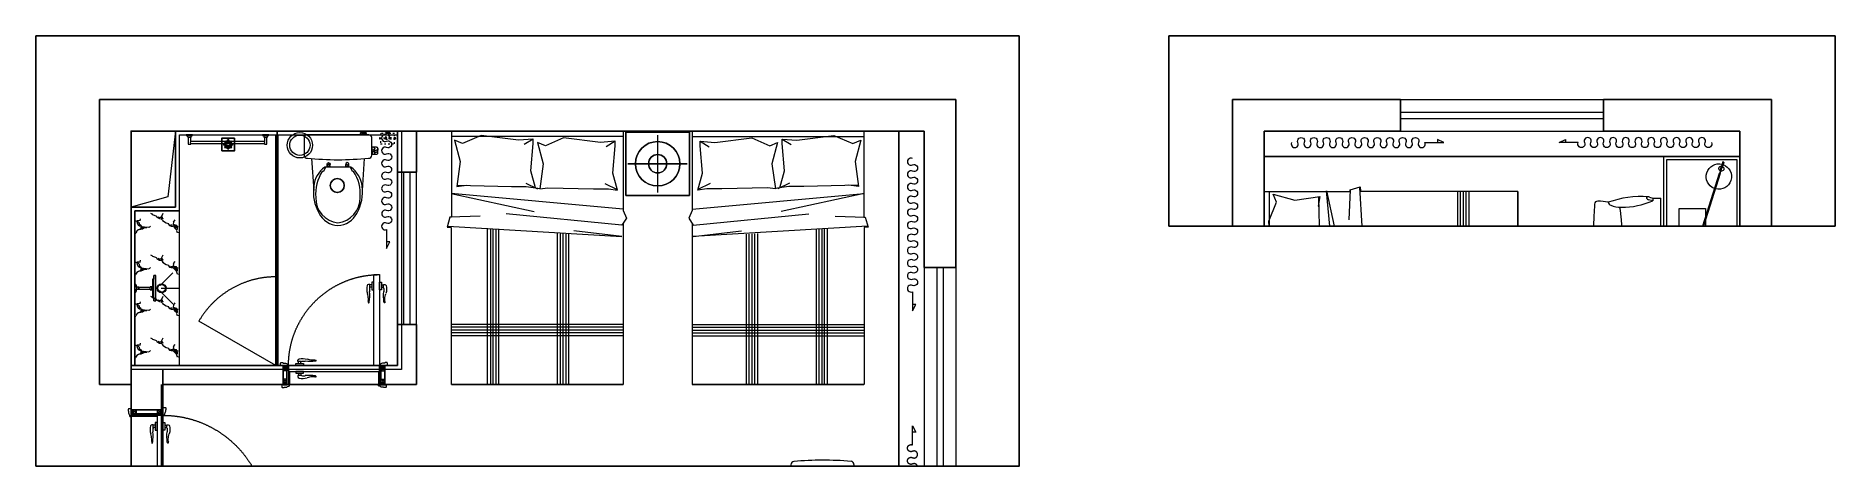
# Model space of a CAD drawing. Header units: millimetres. Extents: x 3162 to 221128, y -144913 to 11496.
# Drawn here: x 38408 to 52588, y -100771 to -97379 of the extents above; entities that cross this region are included whole.
import ezdxf
from ezdxf.enums import TextEntityAlignment as Align
from ezdxf.xclip import XClip

# ---------------------------------------------------------------- set-up
doc = ezdxf.new("R2010")
doc.units = ezdxf.units.MM
doc.header["$LTSCALE"] = 10
doc.header["$XCLIPFRAME"] = 2
for name, pattern in [('ACAD_ISO03W100', [30, 12, -18]), ('DASH', [8.89, 6.35, -2.54]), ('DOTE', [61.468, 50.8, -5.08, 0.508, -5.08]), ('HIDDEN', [9.525, 6.35, -3.175])]:
    doc.linetypes.add(name, pattern=pattern)
doc.layers.get('Defpoints').update_dxf_attribs({"color": 250})
for name, color, linetype, lineweight in [('FC-Doorsill【门槛线】', 8, 'Continuous', 0), ('FC-Material【地坪分割线】', 138, 'Continuous', 0), ('FF-Complete【墙体完成线】', 6, 'Continuous', 0), ('FF-Curtain【平面窗帘】', 32, 'Continuous', 0), ('FF-Door【门】', 51, 'Continuous', 0), ('FF-FIXT【洁具】', 31, 'Continuous', 0), ('FF-MT【门套】', 20, 'Continuous', 0), ('FF-Win【窗】', 132, 'Continuous', 0), ('FF-【活动成品家具】', 51, 'Continuous', 0), ('Fine【细线】', 250, 'Continuous', 0), ('Hidden【虚线】', 136, 'DASH', 0)]:
    doc.layers.add(name, color=color, linetype=linetype, lineweight=lineweight)
for name, color, linetype in [('SYMBOL【符号】', 136, 'Continuous'), ('WALL_NEW【新建墙体】', 4, 'Continuous'), ('WALL【墙体】', 7, 'Continuous'), ('图层5', 251, 'Continuous'), ('屋面', 4, 'Continuous')]:
    doc.layers.add(name, color=color, linetype=linetype)
doc.styles.add('ROMANTIC', font='', dxfattribs={"bigfont": 'gbcbig.shx'})
doc.styles.get('ROMANTIC').set_extended_font_data('STXihei')

# ---------------------------------------------------------------- blocks, each defined once
blk = doc.blocks.new('1500平10100181')
at = {"ltscale": 300}
for p, q in [((-749, 1000), (603, 1000)), ((-749, 1000), (-749, 374)), ((603, 1000), (603, 321)), ((603, 1000), (603, 346)), ((-1271, 992), (-771, 992)), ((-1271, 492), (-1271, 992)), ((-771, 992), (-771, 492)), ((-771, 492), (-1271, 492)), ((-1271, 492), (-771, 492)), ((-749, 374), (-776, 312)), ((-776, 312), (-740, 258)), ((-749, 271), (-749, -1000)), ((639, 243), (606, 240)), ((606, 240), (606, -1000)), ((-749, -1000), (603, -1000)), ((603, -1000), (-749, -1000))]:
    blk.add_line(p, q, dxfattribs=at)
at = {"color": 8}
for p, q in [((-1021, 967), (-1021, 516)), ((-771, 492), (-771, 992)), ((-749, 958), (603, 958)), ((-686, 884), (-686, 920)), ((-686, 920), (-615, 875)), ((-686, 920), (-570, 911)), ((-668, 669), (-686, 884)), ((-570, 911), (-278, 946)), ((-278, 946), (-138, 884)), ((-138, 884), (-75, 911)), ((-75, 911), (-120, 741)), ((-39, 937), (32, 893)), ((-39, 937), (77, 928)), ((-39, 902), (-39, 937)), ((-21, 687), (-39, 902)), ((77, 928), (369, 964)), ((369, 964), (517, 902)), ((517, 902), (580, 928)), ((580, 928), (535, 759)), ((-1255, 742), (-787, 742)), ((-120, 741), (-93, 544)), ((535, 759), (562, 562)), ((-704, 535), (-668, 669)), ((-606, 587), (-703, 538)), ((17, 589), (-73, 544)), ((-57, 552), (-21, 687)), ((561, 572), (131, 562)), ((486, 573), (486, 571)), ((562, 562), (486, 573)), ((-749, 383), (607, 508)), ((-633, 544), (-704, 535)), ((-516, 544), (-633, 544)), ((-156, 553), (-516, 544)), ((-93, 544), (-156, 553)), ((14, 562), (-94, 548)), ((607, 508), (-48, 365)), ((131, 562), (14, 562)), ((-740, 258), (172, 347)), ((378, 329), (616, 320)), ((603, 346), (603, 321)), ((603, 321), (616, 321)), ((616, 321), (639, 243)), ((634, 249), (-740, 168)), ((-740, 168), (-361, 213)), ((-321, -1000), (-321, 187)), ((-300, -1000), (-300, 188)), ((-276, -1000), (-276, 189)), ((-255, -1000), (-255, 190)), ((-231, -1000), (-231, 191)), ((230, -1000), (230, 228)), ((251, -1000), (251, 229)), ((275, -1000), (275, 230)), ((295, -1000), (295, 231)), ((319, -1000), (319, 233)), ((-749, -526), (603, -526)), ((-749, -547), (603, -547)), ((-749, -571), (603, -571)), ((-749, -592), (603, -592)), ((-749, -616), (603, -616))]:
    blk.add_line(p, q, dxfattribs=at)
for radius in [175, 72.2]:
    blk.add_circle((-1021, 742), radius, dxfattribs=at)
blk = doc.blocks.new('hlw_3_1600_250')
for p, q in [((-0.5, 0.078125), (0.5, 0.078125)), ((-0.5, -0.078125), (0.5, -0.078125))]:
    blk.add_line(p, q)
at = {"linetype": 'HIDDEN', "ltscale": 15}
for p, q in [((-0.5, 0.015625), (0.5, 0.015625)), ((-0.5, -0.015625), (0.5, -0.015625))]:
    blk.add_line(p, q, dxfattribs=at)
blk = doc.blocks.new('tasklight')
at = {"color": 251}
for p, q in [((488, 282), (493, 284)), ((493, 282), (493, 284)), ((-25, 96), (440, 243)), ((-23, 89), (443, 235)), ((458, 270), (496, 282)), ((459, 266), (497, 278)), ((471, 227), (509, 239)), ((473, 223), (511, 235)), ((475, 265), (527, 282)), ((484, 237), (536, 253)), ((489, 280), (488, 282)), ((492, 271), (490, 275)), ((496, 272), (495, 277)), ((497, 278), (496, 282)), ((501, 242), (502, 237)), ((504, 230), (509, 232)), ((504, 232), (504, 230)), ((505, 243), (507, 239)), ((508, 234), (509, 232)), ((509, 239), (511, 235)), ((-116, 68), (-71, 82)), ((-113, 60), (-116, 68)), ((-113, 60), (-68, 74)), ((-96, 72), (-24, 94)), ((-95, 68), (-96, 72)), ((-95, 68), (-23, 91)), ((-72, 85), (-56, 90)), ((-71, 82), (-72, 85)), ((-56, 87), (-71, 82)), ((-71, 82), (-70, 80)), ((-69, 76), (-68, 74)), ((-67, 81), (-68, 83)), ((-58, 84), (-58, 86)), ((-56, 87), (-56, 90)), ((-23, 89), (-25, 96))]:
    blk.add_line(p, q, dxfattribs=at)
for radius in [35, 15]:
    blk.add_circle((572, 280), radius, dxfattribs=at)
for centre, radius, start, end in [((572, 280), 70, 209.8589, 185.1116), ((0, 100), 100, 19.7777, 195.1928), ((465, 246), 25, 107.4853, 287.4853), ((465, 246), 20, 107.4853, 287.4853), ((479, 251), 15, 107.4853, 287.4853), ((572, 280), 45, 178.014, 216.9565), ((0, 100), 100, 199.7777, 15.1928), ((-62, 80), 20, 209.0222, 185.9483)]:
    blk.add_arc(centre, radius, start, end, dxfattribs=at)
blk = doc.blocks.new('海龙_04090929')
at = {"color": 0, "linetype": 'ByBlock'}
for p, q in [((-279, -136, 0), (-271, -110, 0)), ((-271, -110, 0), (-271, -45, 0)), ((271, -45, 0), (-271, -45, 0)), ((-271, -110, 0), (-250, -109, 0)), ((-271, -110, 0), (-250, -109, 0)), ((-250, -109, 0), (-258, -144, 0)), ((-250, -109, 0), (-258, -144, 0)), ((250, -109, 0), (258, -144, 0)), ((271, -109, 0), (250, -109, 0)), ((250, -109, 0), (258, -144, 0)), ((271, -109, 0), (250, -109, 0)), ((271, -109, 0), (271, -45, 0)), ((279, -135, 0), (271, -109, 0))]:
    blk.add_line(p, q, dxfattribs=at)
at = {"ltscale": 500}
blk.add_lwpolyline([(600, 577), (600, -23), (-600, -23), (-600, 577)], close=True, dxfattribs=at)
at = {"color": 251}
for points in [[(575, 552), (575, 2), (-575, 2), (-575, 552)], [(-190, 305), (190, 305), (190, 98), (-190, 98)], [(484, 61), (234, 61), (234, 411), (484, 411)]]:
    blk.add_lwpolyline(points, close=True, dxfattribs=at)
blk.add_lwpolyline([(281, 411), (281, 454), (531, 454), (531, 104), (484, 104)], dxfattribs=at)
at = {"color": 0, "linetype": 'ByBlock'}
for centre, radius, start, end in [((-255, -145, 0), 25.4, 158.9901, 180.625), ((-825, -356, 0), 626, 359.8413, 23.2355), ((-825, -356, 0), 626, 359.8413, 23.2355), ((826, -354, 0), 626, 156.949, 180.3432), ((826, -354, 0), 626, 156.949, 180.3432), ((256, -144, 0), 25.4, 359.5595, 21.1944), ((490, -202, 0), 773, 175.8034, 199.5327), ((-255, -145, 0), 25.4, 180.625, 200.6267), ((-255, -145, 0), 25.4, 180.625, 200.6267), ((-273, -152, 0), 6.35, 200.6267, 296.646), ((-273, -152, 0), 6.35, 200.6267, 296.646), ((-282, -135, 0), 25.4, 296.646, 338.2826), ((-282, -135, 0), 25.4, 296.646, 338.2826), ((-490, -204, 0), 773, 340.6518, 4.3811), ((282, -134, 0), 25.4, 201.9019, 243.5385), ((282, -134, 0), 25.4, 201.9019, 243.5385), ((273, -151, 0), 6.35, 243.5385, 339.5578), ((273, -151, 0), 6.35, 243.5385, 339.5578), ((256, -144, 0), 25.4, 339.5578, 359.5595), ((256, -144, 0), 25.4, 339.5578, 359.5595), ((-411, -361, 0), 212, 337.8885, 0.9101), ((-411, -361, 0), 212, 337.8885, 0.9101), ((2, -1560, 0), 1208, 80.5641, 99.6204), ((2, -1560, 0), 1208, 80.5641, 99.6204), ((412, -360, 0), 212, 179.2744, 202.296), ((412, -360, 0), 212, 179.2744, 202.296), ((134, -546, 0), 382, 167.1139, 179.4864), ((-222, -543, 0), 25.4, 179.5077, 265.2204), ((-240, -435, 0), 25.4, 273.3566, 346.6742), ((-240, -435, 0), 25.4, 273.3566, 346.6742), ((-3, 2077, 0), 2654, 265.2204, 274.9641), ((241, -435, 0), 25.4, 193.5103, 266.8279), ((241, -435, 0), 25.4, 193.5103, 266.8279), ((224, -542, 0), 25.4, 274.9641, 0.6768), ((-132, -546, 0), 382, 0.6981, 13.0706)]:
    blk.add_arc(centre, radius, start, end, dxfattribs=at)
at = {"color": 251, "extrusion": (-2.3211e-12, 1.2757e-12, -1), "zscale": -1, "rotation": 180.1031689503806}
blk.add_blockref('tasklight', (441, 511, 0), dxfattribs=at)
blk = doc.blocks.new('马桶平面15')
at = {"color": 251}
for p, q in [((-164, 735), (-188, 735)), ((-182, 735), (-182, 743)), ((-176, 735), (-176, 743)), ((-169, 743), (-169, 735))]:
    blk.add_line(p, q, dxfattribs=at)
for points in [[(24, 519, -0.023855), (-217, 531, -0.42765), (-243, 555), (-243, 695, -0.382307), (-220, 715), (24, 715), (269, 715, -0.382307), (291, 695), (291, 555, -0.42765), (265, 531, -0.023855)], [(24, 0, -0.272339), (-125, 96, -0.163159), (-167, 310, -0.20934), (-78, 461), (24, 461), (127, 461, -0.20934), (215, 310, -0.163159), (173, 96, -0.272339)]]:
    blk.add_lwpolyline(points, format="xyb", close=True)
for points in [[(-171, 715, 0.288575), (-153, 725, 0.464141), (-159, 735), (-164, 735), (-164, 743), (-188, 743), (-188, 743), (-188, 735), (-193, 735, 0.464141), (-199, 725, 0.288575), (-181, 715)], [(27, 460), (122, 460), (139, 427), (147, 427, -0.17108), (199, 221, -0.383832), (24, 21, -0.383832), (-151, 221, -0.17108), (-99, 427), (-90, 427), (-74, 460), (122, 460)], [(-62, 463), (-62, 484, -1), (-38, 484), (-38, 481)], [(110, 463), (110, 484, 1), (86, 484), (86, 481)]]:
    blk.add_lwpolyline(points, format="xyb", dxfattribs=at)
for points in [[(-243, 617), (-243, 562), (-280, 562, -0.414214), (-290, 572), (-290, 607, -0.414214), (-280, 617)], [(-243, 617), (-243, 562), (-256, 562, -0.414214), (-266, 572), (-266, 607, -0.414214), (-256, 617)], [(-54, 476), (-54, 470, 0.414214), (-49, 465), (-39, 465, 0.58538), (-38, 470), (-38, 476, 0.58538), (-39, 481), (-49, 481, 0.414214)], [(103, 476), (103, 470, -0.414214), (98, 465), (87, 465, -0.58538), (87, 470), (87, 476, -0.58538), (87, 481), (98, 481, -0.414214)]]:
    blk.add_lwpolyline(points, format="xyb", close=True, dxfattribs=at)
for points in [[(-184, 528), (-167, 276)], [(233, 528), (215, 276)]]:
    blk.add_lwpolyline(points)
for centre, radius, start, end in [((-185, 756), 31.4, 242.8818, 319.142), ((-174, 774), 53.1, 240.7977, 292.8926), ((-263, 600), 28.1, 165.5916, 262.7603), ((-268, 612), 22.8, 193.4235, 273.8412), ((-232, 638), 46.4, 221.9148, 256.4413), ((181, 814), 493, 204.8643, 210.765)]:
    blk.add_arc(centre, radius, start, end, dxfattribs=at)
blk = doc.blocks.new('花洒平面')
at = {"color": 8}
for p, q in [((-23, 198), (-123, 298)), ((0, 208), (0, 346)), ((23, 198), (123, 298)), ((100, 150), (-100, 150)), ((11, 121), (-11, 121)), ((10, 139), (-10, 139)), ((10, 133), (-9, 133)), ((-9, 12), (8, 12)), ((8, 138), (-8, 138)), ((-7, 32), (6, 32)), ((6, 119), (-6, 119))]:
    blk.add_line(p, q, dxfattribs=at)
blk.add_lwpolyline([(11, 131, 0.992115), (11, 133), (10, 133, 0.130917), (8, 138), (10, 138, 0.413995), (10, 139), (71, 139), (71, 150), (100, 150), (100, 165), (-100, 165), (-100, 150), (-71, 150), (-71, 139), (-10, 139, 0.413995), (-9, 138), (-8, 138, 0.130917), (-9, 133), (-11, 133, 0.992115), (-11, 131, 0.003958), (-11, 131, 0.080962), (-11, 121, 1), (-11, 119), (-6, 119), (-6, 32), (-7, 32, 0.414214), (-9, 30), (-9, 12), (-21, 12, 0.261972), (-31, 7), (-31, 0), (31, 0), (31, 7, 0.261972), (21, 12), (8, 12), (8, 30, 0.414214), (6, 32), (6, 32), (6, 119), (11, 119, 1), (11, 121, 0.080962), (11, 131)], format="xyb")
blk.add_lwpolyline([(8, 30, -0.375464), (3, 29, 0.238002), (-3, 29, -0.375464), (-9, 30)], format="xyb", dxfattribs=at)
for radius in [35, 30]:
    blk.add_circle((0, 210), radius, dxfattribs=at)
blk = doc.blocks.new('DOORBLK101')
blk.add_line((-0.5, 0), (0, 0.866))
at = {"color": 8, "linetype": 'HIDDEN', "ltscale": 10}
blk.add_arc((-0.5, 0), 1, 0, 60, dxfattribs=at)
blk = doc.blocks.new('贵妃椅22')
for p, q in [((100, 0), (100, 600)), ((100, 600), (229, 600)), ((127, 600), (127, 0)), ((229, 600), (229, 585)), ((229, 585), (229, 585)), ((229, 585), (825, 585)), ((229, 585), (229, 576)), ((234, 579), (288, 579)), ((245, 579), (825, 579)), ((1224, 585), (825, 585)), ((1165, 579), (825, 579)), ((1218, 579), (1165, 579)), ((1350, 600), (1224, 600)), ((1224, 585), (1224, 600)), ((1224, 585), (1224, 585)), ((1224, 585), (1224, 576)), ((1323, 600), (1323, 0)), ((1350, 0), (1350, 600)), ((243, 15), (825, 15)), ((245, 21), (825, 21)), ((1165, 21), (825, 21)), ((1224, 15), (825, 15)), ((1218, 21), (1165, 21)), ((1224, 24), (1224, 15)), ((1224, 15), (1224, 0)), ((100, 0), (229, 0)), ((1350, 0), (1224, 0))]:
    blk.add_line(p, q)
at = {"color": 8, "ltscale": 150}
for p, q in [((221, 39), (221, 561)), ((301, 39), (301, 561)), ((1152, 39), (1152, 561)), ((1232, 39), (1232, 561)), ((159, 307), (143, 299)), ((143, 299), (208, 299)), ((208, 299), (192, 290)), ((1256, 307), (1240, 299)), ((1240, 299), (1315, 299)), ((1315, 299), (1299, 290))]:
    blk.add_line(p, q, dxfattribs=at)
at = {"color": 8, "linetype": 'HIDDEN', "ltscale": 150}
for p, q in [((349, 450), (305, 450)), ((361, 462), (361, 510)), ((361, 437), (361, 389)), ((374, 450), (425, 450)), ((531, 450), (485, 450)), ((544, 462), (544, 510)), ((544, 437), (544, 389)), ((556, 450), (607, 450)), ((714, 450), (667, 450)), ((726, 462), (726, 510)), ((726, 437), (726, 389)), ((739, 450), (790, 450)), ((896, 450), (845, 450)), ((909, 462), (909, 510)), ((909, 437), (909, 389)), ((921, 450), (968, 450)), ((1079, 450), (1028, 450)), ((1091, 462), (1091, 510)), ((1091, 437), (1091, 389)), ((1104, 450), (1148, 450)), ((349, 300), (305, 300)), ((361, 312), (361, 361)), ((361, 287), (361, 239)), ((361, 163), (361, 211)), ((374, 300), (425, 300)), ((531, 300), (485, 300)), ((544, 312), (544, 361)), ((544, 287), (544, 239)), ((544, 163), (544, 211)), ((556, 300), (607, 300)), ((714, 300), (667, 300)), ((726, 312), (726, 361)), ((726, 287), (726, 239)), ((726, 163), (726, 211)), ((739, 300), (790, 300)), ((896, 300), (845, 300)), ((909, 312), (909, 361)), ((909, 287), (909, 239)), ((909, 163), (909, 211)), ((921, 300), (968, 300)), ((1079, 300), (1028, 300)), ((1091, 312), (1091, 361)), ((1091, 287), (1091, 239)), ((1091, 163), (1091, 211)), ((1104, 300), (1148, 300)), ((349, 150), (305, 150)), ((361, 138), (361, 90)), ((374, 150), (425, 150)), ((531, 150), (485, 150)), ((544, 138), (544, 90)), ((556, 150), (607, 150)), ((714, 150), (667, 150)), ((725, 138), (725, 90)), ((739, 150), (790, 150)), ((896, 150), (845, 150)), ((909, 138), (909, 90)), ((921, 150), (968, 150)), ((1079, 150), (1028, 150)), ((1091, 138), (1091, 90)), ((1104, 150), (1148, 150))]:
    blk.add_line(p, q, dxfattribs=at)
at = {"linetype": 'HIDDEN', "ltscale": 150}
for p, q in [((229, 24), (229, 15)), ((243, 15), (229, 15)), ((229, 15), (229, 0)), ((234, 21), (288, 21))]:
    blk.add_line(p, q, dxfattribs=at)
for points in [[(234, 585), (234, 585), (288, 585)], [(1218, 585), (1218, 585), (1165, 585)], [(1165, 15), (1165, 15), (1218, 15)]]:
    blk.add_lwpolyline(points)
blk.add_lwpolyline([(288, 15), (288, 15), (234, 15)], dxfattribs=at)
at = {"color": 8, "linetype": 'HIDDEN', "ltscale": 150}
for centre in [(361, 450), (544, 450), (726, 450), (909, 450), (1091, 450), (361, 300), (544, 300), (726, 300), (909, 300), (1091, 300), (361, 150), (544, 150), (726, 150), (909, 150), (1091, 150)]:
    blk.add_circle(centre, 12.5, dxfattribs=at)
at = {"color": 8, "ltscale": 150}
for centre, start, end in [((241, 560), 110.2225, 178.8395), ((281, 560), 1.1605, 69.7775), ((1172, 560), 110.2225, 178.8395), ((1211, 560), 1.1605, 69.7775), ((1172, 40), 181.1605, 249.7775), ((1211, 40), 290.2225, 358.8395)]:
    blk.add_arc(centre, 20.1, start, end, dxfattribs=at)
for centre, radius, start, end in [((235, 582), 3.24, 111.9991, 248.0009), ((287, 582), 3.03, 278.6164, 81.3836), ((1165, 582), 3.03, 98.6164, 261.3836), ((1217, 582), 3.24, 291.9991, 68.0009), ((1217, 18), 3.38, 297.5622, 62.4378)]:
    blk.add_arc(centre, radius, start, end)
at = {"color": 8, "linetype": 'HIDDEN', "ltscale": 150}
for centre, radius, start, end in [((364, 403), 44.6, 109.3862, 160.2225), ((293, 411), 75.5, 38.7826, 66.1947), ((364, 427), 19.7, 131.0371, 180.2276), ((390, 459), 25.2, 96.8606, 173.3873), ((391, 436), 32.3, 100.3351, 132.5443), ((362, 413), 31.4, 26.9285, 71.7471), ((537, 408), 31.4, 101.2702, 153.0715), ((509, 454), 25.2, 6.6127, 83.1394), ((508, 431), 32.3, 45.2011, 79.6649), ((534, 422), 20.2, 0.0573, 44.8765), ((591, 431), 47.7, 110.1645, 149.5653), ((534, 398), 44.6, 19.79, 67.6956), ((729, 403), 44.4, 108.8945, 160.2612), ((665, 424), 60.6, 33.1364, 67.7212), ((729, 427), 19.6, 130.1019, 180.3339), ((755, 459), 25.2, 96.8606, 173.3873), ((755, 436), 32.3, 100.3351, 132.3103), ((731, 412), 31.4, 26.9285, 78.7298), ((918, 398), 44.6, 112.3044, 160.21), ((861, 431), 47.7, 30.4347, 69.8355), ((919, 422), 20.2, 135.1235, 179.9427), ((944, 454), 25.2, 96.8606, 173.3873), ((945, 431), 32.3, 100.3351, 134.7989), ((916, 408), 31.4, 26.9285, 78.7298), ((1099, 400), 44.6, 112.3044, 160.21), ((1042, 432), 47.7, 33.0642, 69.8355), ((1100, 424), 20.2, 135.1235, 179.9427), ((1093, 407), 35.9, 28.5639, 77.2041), ((1126, 433), 32.3, 100.3351, 134.7989), ((367, 252), 44.6, 112.3044, 160.21), ((310, 284), 47.7, 30.4347, 69.8355), ((368, 276), 20.2, 135.1235, 179.9427), ((393, 308), 25.2, 96.8606, 173.3873), ((393, 285), 32.3, 100.3351, 134.7989), ((365, 262), 31.4, 26.9285, 78.7298), ((539, 261), 31.4, 101.2702, 153.0715), ((511, 307), 25.2, 6.6127, 83.1394), ((510, 284), 32.3, 45.2011, 79.6649), ((536, 275), 20.2, 0.0573, 44.8765), ((593, 283), 47.7, 110.1645, 149.5653), ((536, 251), 44.6, 19.79, 67.6956), ((733, 252), 44.6, 112.3044, 160.21), ((676, 284), 47.7, 30.4347, 69.8355), ((733, 276), 20.2, 135.1235, 179.9427), ((758, 307), 25.2, 96.8606, 173.3873), ((759, 284), 32.3, 100.3351, 134.7989), ((730, 262), 31.4, 26.9285, 78.7298), ((916, 251), 44.6, 112.3044, 160.21), ((859, 283), 47.7, 30.4347, 69.8355), ((917, 275), 20.2, 135.1235, 179.9427), ((942, 307), 25.2, 96.8606, 173.3873), ((942, 284), 32.3, 100.3351, 134.7989), ((913, 261), 31.4, 26.9285, 78.7298), ((1087, 262), 31.4, 101.2702, 153.0715), ((1059, 307), 25.2, 6.6127, 83.1394), ((1058, 284), 32.3, 45.2011, 79.6649), ((1084, 276), 20.2, 0.0573, 44.8765), ((1142, 284), 47.7, 110.1645, 149.5653), ((1085, 252), 44.6, 19.79, 67.6956), ((241, 40), 20.1, 181.1605, 249.7775), ((281, 40), 20.1, 290.2225, 358.8395), ((371, 100), 44.6, 112.3044, 160.21), ((296, 101), 82.6, 44.6784, 65.6546), ((367, 124), 16.1, 119.5243, 182.9039), ((396, 155), 25.2, 96.8606, 173.3873), ((361, 104), 40.3, 29.8041, 75.717), ((397, 132), 32.3, 100.3351, 134.7989), ((539, 112), 31.4, 101.2702, 153.0715), ((511, 158), 25.2, 6.6127, 83.1394), ((510, 135), 32.3, 45.2011, 79.6649), ((536, 126), 20.2, 0.0573, 44.8765), ((594, 134), 47.7, 110.1645, 149.5653), ((537, 102), 44.6, 19.79, 67.6956), ((735, 100), 44.6, 112.9635, 160.21), ((678, 132), 47.7, 34.4668, 69.8355), ((736, 124), 20.2, 135.1235, 179.9427), ((761, 156), 25.2, 96.8606, 173.3873), ((727, 105), 38.5, 29.3365, 76.332), ((761, 133), 32.3, 100.3351, 134.7989), ((916, 102), 44.6, 112.3044, 160.21), ((859, 134), 47.7, 30.4347, 69.8355), ((916, 126), 20.2, 135.1235, 179.9427), ((941, 158), 25.2, 96.8606, 173.3873), ((942, 135), 32.3, 100.3351, 134.7989), ((913, 112), 31.4, 26.9285, 78.7298), ((1100, 102), 44.6, 114.1123, 160.21), ((1044, 137), 44.5, 30.4146, 70.5571), ((1099, 126), 18.8, 134.7158, 180.8182), ((1125, 158), 25.2, 96.8606, 173.3873), ((1098, 113), 30.1, 26.3241, 84.5443), ((1127, 131), 36.2, 101.2816, 134.234)]:
    blk.add_arc(centre, radius, start, end, dxfattribs=at)
at = {"linetype": 'HIDDEN', "ltscale": 150}
for centre, radius, start, end in [((236, 18), 3.38, 117.5622, 242.4378), ((287, 18), 3.04, 279.6337, 80.3663), ((1165, 18), 3.04, 99.6337, 260.3663)]:
    blk.add_arc(centre, radius, start, end, dxfattribs=at)
blk = doc.blocks.new('海龙工具_液晶电视')
at = {"color": 251, "linetype": 'ACAD_ISO03W100', "ltscale": 2.5}
for q in [(-508, 716), (508, 716)]:
    blk.add_line((0, 100), q, dxfattribs=at)
blk.add_line((-450, 50), (450, 50))
at = {"color": 251}
blk.add_line((-300, 15), (300, 15), dxfattribs=at)
blk.add_lwpolyline([(-450, 50), (450, 50), (450, 100), (-450, 100)], close=True)
blk.add_lwpolyline([(-420, 50), (-390, 15), (-300, 15, 0.267949), (-274, 0), (274, 0, 0.267949), (300, 15), (390, 15), (420, 50)], format="xyb")
at = {"color": 250, "style": 'ROMANTIC', "text_generation_flag": 6}
blk.add_text('TV', height=120, rotation=180, dxfattribs=at).set_placement((1, 250), align=Align.MIDDLE)
blk = doc.blocks.new('液晶电视')
at = {"ltscale": 4}
blk.add_blockref('海龙工具_液晶电视', (0, 0), dxfattribs=at)
blk = doc.blocks.new('海龙_05060884')
at = {"layer": 'FF-【活动成品家具】'}
h = blk.add_hatch(dxfattribs=at)
h.set_pattern_fill('AA大理石深SC800', color=8, scale=700, pattern_type=2)
h.set_pattern_definition([(177.769103, (2569207.35, -1702093.014), (-700.00002183, -2.69e-05), [40.03034, -8366.3405]), (28.1136392, (2569187.35, -1702055.616), (700.0000028, 327.23196765), [26.45461, -5529.00824]), (76.6298055, (2569187.35, -1702002.636), (-1.05e-05, 327.2319275), [14.41496, -3012.71901]), (106.992819, (2569190.68, -1701979.26), (6.7e-06, 327.2319222), [11.40566, -2383.78875]), (21.8355897, (2569187.35, -1701955.89), (699.99999517, 327.2319006), [25.13679, -5253.58526]), (17.3096175, (2569190.68, -1701949.66), (700.0000145, 327.231969), [10.47438, -2189.14444]), (162.690382, (2569167.35, -1702091.46), (-700.0000325, 327.231908), [20.94876, -2178.67006]), (125.490837, (2569147.35, -1702085.22), (-4.3e-05, 327.231901), [17.22434, -1188.48149]), (162.690382, (2569137.35, -1702071.2), (-700.0000325, 327.231908), [10.47438, -2189.14444]), (136.925518, (2569127.35, -1702068.08), (-2e-05, 327.23191), [22.8165, -935.47517]), (3.3442344, (2569084.018, -1702054.058), (700.000013, 4.667e-05), [26.71214, -5582.84048]), (10.5914065, (2569067.35, -1702057.174), (1400.000031, 327.2319727), [16.95554, -3543.70772]), (0, (2569057.35, -1702057.17), (700, 327.23194), [10, -689.99994]), (103.370194, (2569187.35, -1702055.616), (-5.48e-05, 327.2319113), [14.41489, -3012.71901]), (90, (2569184, -1702041.6), (700, -4e-14), [10.90773, -316.32419]), (90, (2569184, -1702030.7), (700, -4e-14), [10.90773, -316.32419]), (78.995121, (2569184.02, -1702019.776), (-2.72e-05, 327.2319559), [17.46185, -3649.52189]), (90, (2569187.35, -1701968.35), (700, -4e-14), [12.46598, -314.76592]), (6.6658365, (2569177.35, -1701951.21), (699.9999705, 1.27e-05), [13.42411, -2805.63262]), (160.679045, (2569177.35, -1701951.21), (-699.9999937, 327.231933), [14.12908, -2952.97835]), (47.485996, (2568894.02, -1702156.9), (700.0000005, 654.4639248), [14.79793, -3092.76646]), (6.1571803, (2568904.018, -1702145.995), (2800.00001973, 327.23192843), [43.58473, -9109.2134]), (31.9352432, (2568947.35, -1702141.32), (699.9999716, 327.2319319), [11.78345, -2462.74511]), (19.3209546, (2568957.35, -1702135.09), (699.999996, 327.2319281), [14.12908, -2952.97835]), (8.8568723, (2568970.68, -1702130.41), (699.9999635, 5.46e-05), [20.24134, -2105.10111]), (30.29957, (2568990.684, -1702127.295), (700.0000166, 327.2319738), [15.44284, -3227.55244]), (61.8626245, (2569004.02, -1702119.5), (-3.7e-05, 327.231936), [14.13664, -1470.21231]), (52.9473395, (2569010.684, -1702107.038), (700.00000455, 981.6958246), [33.192334, -6937.19747]), (51.263996, (2569030.684, -1702080.55), (699.999997, 981.6958529), [15.98128, -3340.08304]), (25.054876, (2569040.68, -1702068.08), (700, -3e-06), [36.79571, -735.91427]), (47.485996, (2569074.02, -1702052.5), (700.0000005, 654.4639248), [14.79793, -3092.76646]), (31.9352432, (2569084.02, -1702041.59), (699.9999716, 327.2319319), [11.78345, -2462.74511]), (56.6470201, (2569094.018, -1702035.36), (700.0000012, 981.6958188), [24.25143, -5068.55181]), (90, (2569107.35, -1702015.1), (700, -4e-14), [15.582476, -311.64945]), (47.485996, (2569107.35, -1701999.52), (700.0000005, 654.4639248), [29.59586, -3077.96853]), (47.485996, (2569127.35, -1701977.704), (700.0000005, 654.4639248), [14.79793, -3092.76646]), (19.3209546, (2569137.35, -1701966.796), (699.999996, 327.2319281), [14.12908, -2952.97835]), (56.2378233, (2569150.684, -1701962.12), (699.99996254, 981.69585345), [29.98968, -6267.84088]), (25.054876, (2568970.68, -1702136.64), (700, -3e-06), [14.71827, -757.99171]), (80.6556929, (2568967.35, -1702156.9), (2.62e-05, 327.2319152), [20.52967, -4290.69354]), (160.679045, (2568980.684, -1702161.58), (-699.9999937, 327.231933), [14.12908, -2952.97835]), (148.064756, (2568990.68, -1702167.81), (-699.999967, 327.2319416), [11.78345, -2462.74511]), (115.424913, (2568997.35, -1702181.834), (-700.000029, 1636.1597197), [15.52817, -3245.38277]), (103.370194, (2569000.684, -1702195.86), (-5.48e-05, 327.2319113), [14.41489, -3012.71901]), (144.961427, (2569007.35, -1702200.53), (-700.0000265, 654.4638884), [8.14233, -1701.74844]), (173.334163, (2569020.684, -1702202.09), (-699.9999705, 1.88e-05), [13.42411, -2805.63262]), (158.418473, (2569064.018, -1702219.232), (-4199.99999472, 1636.15974199), [46.60026, -9739.4493]), (78.995121, (2568977.35, -1702217.674), (-2.72e-05, 327.2319559), [17.46185, -3649.52189]), (4.4550498, (2568980.684, -1702200.533), (700.0000104, 4.37e-05), [20.0606, -4192.66778]), (154.945124, (2569000.68, -1702198.97), (-700, -9e-07), [7.35917, -765.35081]), (132.514004, (2568994.02, -1702195.86), (-699.9999993, 654.463926), [14.79793, -3092.76646]), (90, (2568984, -1702184.95), (700, -4e-14), [9.34949, -317.88246]), (142.076999, (2568984.02, -1702175.6), (-700.0000235, 654.463844), [12.67686, -2649.46857]), (125.490837, (2568974.02, -1702167.81), (-4.3e-05, 327.231901), [11.48294, -1194.22296]), (99.344307, (2568967.35, -1702158.46), (-2.57e-05, 327.2319152), [20.5296, -4290.69354]), (90, (2568964, -1702156.9), (700, -4e-14), [18.69897, -308.53291]), (136.925518, (2568964.02, -1702156.9), (-2e-05, 327.23191), [18.2532, -940.03847]), (70.3775316, (2568947.35, -1702153.79), (1.97e-05, 327.231914), [9.92593, -2074.51804]), (175.54495, (2568947.35, -1702153.786), (-700.0000158, -2.36e-05), [40.1212, -4172.60718]), (148.064756, (2569544.02, -1702230.14), (-699.999967, 327.2319416), [23.56697, -2450.96166]), (35.0385725, (2569504.02, -1702225.47), (700.000032, 654.463882), [8.14233, -1701.74844]), (6.6658365, (2569520.684, -1702225.465), (699.9999705, 1.27e-05), [13.42411, -2805.63262]), (162.690382, (2569510.68, -1702233.26), (-700.0000325, 327.231908), [10.47438, -2189.14444]), (64.5750864, (2569497.35, -1702261.305), (699.9999829, 1636.1597424), [31.05627, -3229.8546]), (0, (2569504.02, -1702225.47), (700, 327.23194), [16.666664, -683.33328]), (118.137375, (2569547.35, -1702236.37), (-2.2e-05, 327.231903), [7.06832, -1477.28063]), (157.435521, (2569577.35, -1702248.84), (-699.9999875, 327.23189523), [32.48693, -6789.76837]), (136.925518, (2569584.02, -1702255.07), (-2e-05, 327.23191), [9.1266, -949.16507]), (154.945124, (2569594.02, -1702259.75), (-700, -9e-07), [11.03872, -761.67126]), (49.4476465, (2569527.35, -1702231.7), (700.0000126, 981.6957893), [10.25416, -2143.11958]), (51.263996, (2569304.02, -1701963.68), (699.999997, 981.6958529), [15.98128, -3340.08304]), (136.925518, (2569304.02, -1701963.68), (-2e-05, 327.23191), [9.1266, -949.16507]), (176.655765, (2569297.35, -1701957.447), (-700.00001707, -1.59e-05), [26.71214, -5582.84048]), (106.992819, (2569270.68, -1701955.89), (6.7e-06, 327.2319222), [11.40566, -2383.78875]), (19.3209546, (2569254.02, -1701949.655), (699.999996, 327.2319281), [14.12908, -2952.97835]), (159.49524, (2569270.684, -1701955.89), (-700.0000066, 327.2319549), [17.79407, -3718.95475]), (180, (2569280.7, -1701955.9), (-700, 327.23194), [10, -689.99994]), (22.2465213, (2569244.018, -1701944.98), (700.0000198, 327.23192524), [28.8113, -6021.55701]), (6.6658365, (2569230.684, -1701946.54), (699.9999705, 1.27e-05), [13.42411, -2805.63262]), (52.1215557, (2569400.684, -1702208.324), (700.0000225, 981.6958277), [21.71596, -4538.63158]), (78.995121, (2569414.02, -1702191.184), (-2.72e-05, 327.2319559), [17.46185, -3649.52189]), (162.690382, (2569417.35, -1702174.04), (-700.0000325, 327.231908), [10.47438, -2189.14444]), (164.332014, (2569407.35, -1702170.926), (-1399.9999669, 327.2319563), [17.30988, -3617.75911]), (104.970339, (2569390.684, -1702166.25), (-3.98e-05, 327.2319457), [12.90394, -2696.92402]), (109.622468, (2569387.35, -1702153.79), (-1.74e-05, 327.231914), [9.92593, -2074.51804]), (90, (2569384, -1702144.44), (700, -4e-14), [12.46598, -314.76592]), (25.054876, (2569384.02, -1702147.55), (700, -3e-06), [14.71827, -757.99171]), (166.844039, (2569404.02, -1702152.23), (-699.999993, 327.2319035), [20.53905, -1417.1955]), (0, (2569394.02, -1702152.23), (700, 327.23194), [10, -689.99994]), (15.667986, (2569377.35, -1702156.9), (1399.9999669, 327.2319563), [17.30988, -3617.75911]), (180, (2569394.02, -1702156.9), (-700, 327.23194), [16.666664, -683.33328]), (180, (2569407.35, -1702156.9), (-700, 327.23194), [13.333334, -686.66661]), (61.8626245, (2569404.02, -1702163.14), (-3.7e-05, 327.231936), [7.06832, -1477.28063]), (162.690382, (2569414.02, -1702166.25), (-700.0000325, 327.231908), [10.47438, -2189.14444]), (173.334163, (2569427.35, -1702167.81), (-699.9999705, 1.88e-05), [13.42411, -2805.63262]), (171.143127, (2569437.35, -1702169.37), (-699.9999743, -6e-06), [10.12067, -2115.22178]), (13.15596, (2569247.35, -1702080.55), (699.999983, 327.2319595), [13.6927, -1424.04185]), (146.796701, (2569247.35, -1702080.55), (-1400.0000003, 981.6958516), [19.91878, -4163.01753]), (118.137375, (2569230.68, -1702069.64), (-2.2e-05, 327.231903), [14.13664, -1470.21231]), (90, (2569224, -1702069.64), (700, -4e-14), [12.46598, -314.76592]), (113.162745, (2569224.02, -1702069.64), (-3.44e-05, 327.2319177), [8.47434, -1771.13755]), (75.873987, (2569214.018, -1702088.34), (699.99999423, 2945.08749146), [27.31624, -5709.08807]), (90, (2569214, -1702088.34), (700, -4e-14), [18.69897, -308.53291]), (106.992819, (2569214.02, -1702069.64), (6.7e-06, 327.2319222), [11.40566, -2383.78875]), (90, (2569210.7, -1702096.1), (700, -4e-14), [37.397934, -289.83395]), (95.3136086, (2569210.684, -1702096.13), (-1.335e-05, 327.2319124), [35.99435, -7522.8223]), (83.5762835, (2569204.018, -1702089.898), (3.255e-05, 327.23196893), [29.79375, -6226.89452]), (90, (2569204, -1702089.9), (700, -4e-14), [9.34949, -317.88246]), (76.6298055, (2569204.02, -1702080.55), (-1.05e-05, 327.2319275), [14.41496, -3012.71901]), (103.370194, (2569207.35, -1702066.524), (-5.48e-05, 327.2319113), [14.41489, -3012.71901]), (90, (2569204, -1702079), (700, -4e-14), [26.490205, -300.7417]), (133.553349, (2569507.35, -1702214.56), (-700.0000129, 654.4639115), [19.35087, -4044.33463]), (169.408593, (2569524.02, -1702217.674), (-1400.000041, 327.2319161), [16.95554, -3543.70772]), (6.6658365, (2569497.35, -1702222.35), (699.9999705, 1.27e-05), [13.42411, -2805.63262]), (66.837255, (2569497.35, -1702222.35), (-2.94e-05, 327.231945), [8.47434, -1771.13755]), (148.064756, (2569500.68, -1702202.09), (-699.999967, 327.2319416), [35.35042, -2439.17821]), (164.332014, (2569470.684, -1702183.39), (-1399.9999669, 327.2319563), [17.30988, -3617.75911]), (122.690182, (2569454.02, -1702178.72), (-699.9999866, 981.6958593), [18.51521, -3869.68155]), (160.679045, (2569444.02, -1702163.135), (-699.9999937, 327.231933), [14.12908, -2952.97835]), (169.408593, (2569430.684, -1702158.46), (-1400.000041, 327.2319161), [16.95554, -3543.70772]), (133.553349, (2569414.02, -1702155.344), (-700.0000129, 654.4639115), [19.35087, -4044.33463]), (130.552353, (2569400.68, -1702141.32), (-700.000004, 981.6957954), [20.50832, -2132.86542]), (102.074477, (2569387.35, -1702125.74), (-2.5e-05, 327.2319044), [15.93501, -3330.41737]), (169.408593, (2569384.02, -1702110.155), (-1400.000041, 327.2319161), [33.91108, -3526.75218]), (139.920946, (2569350.684, -1702103.92), (-700.0000024, 654.46388085), [21.78204, -4552.44356]), (154.945124, (2569334.02, -1702089.9), (-700, -9e-07), [11.03872, -761.67126]), (90, (2569324, -1702085.2), (700, -4e-14), [29.606696, -297.62523]), (0, (2569310.7, -1702055.6), (700, 327.23194), [13.333334, -686.66661]), (14.9560981, (2569287.35, -1702061.85), (1399.9999853, 327.2319453), [24.15147, -5047.66192]), (31.9352432, (2569277.35, -1702068.08), (699.9999716, 327.2319319), [11.78345, -2462.74511]), (61.8626245, (2569270.68, -1702080.55), (-3.7e-05, 327.231936), [14.13664, -1470.21231]), (17.3096175, (2569260.68, -1702083.66), (700.0000145, 327.231969), [10.47438, -2189.14444]), (118.137375, (2569260.68, -1702083.66), (-2.2e-05, 327.231903), [7.06832, -1477.28063]), (4.4550498, (2569217.35, -1702080.55), (700.0000104, 4.37e-05), [40.1212, -4172.60718]), (51.263996, (2569207.35, -1702093.014), (699.999997, 981.6958529), [15.98128, -3340.08304]), (0, (2569260.7, -1702069.64), (700, 327.23194), [16.666664, -683.33328]), (166.844039, (2569260.68, -1702069.64), (-699.999993, 327.2319035), [13.6927, -1424.04185]), (171.143127, (2569247.35, -1702066.52), (-699.9999743, -6e-06), [20.24134, -2105.10111]), (142.076999, (2569227.35, -1702063.41), (-700.0000235, 654.463844), [12.67686, -2649.46857]), (118.137375, (2569217.35, -1702055.62), (-2.2e-05, 327.231903), [14.13664, -1470.21231]), (90, (2569190.7, -1701988.6), (700, -4e-14), [9.34949, -317.88246]), (171.143127, (2569220.68, -1701948.1), (-699.9999743, -6e-06), [10.12067, -2115.22178]), (154.945124, (2569230.68, -1701952.77), (-700, -9e-07), [11.03872, -761.67126]), (125.490837, (2569230.68, -1701952.77), (-4.3e-05, 327.231901), [11.48294, -1194.22296]), (0, (2569210.7, -1701943.42), (700, 327.23194), [13.333334, -686.66661]), (17.3096175, (2569200.68, -1701946.54), (700.0000145, 327.231969), [10.47438, -2189.14444])])
h.paths.add_polyline_path([(675, -67), (675, 383), (-675, 383), (-675, -67), (-375, -67), (-375, -167), (-330, -167), (0, 233), (-450, 233), (-450, 283), (-420, 283), (-390, 318), (-300, 318, -0.267949), (-274, 333), (274, 333, -0.267949), (300, 318), (390, 318), (420, 283), (450, 283), (450, 233), (0, 233), (330, -167), (375, -167), (375, -67)])
blk.add_lwpolyline([(-675, 383), (-675, -67), (-375, -67), (-375, -167), (375, -167), (375, -67), (675, -67), (675, 383), (-675, 383)], dxfattribs=at)
at = {"layer": 'FF-【活动成品家具】', "xscale": -1, "rotation": 180}
blk.add_blockref('液晶电视', (0, 333), dxfattribs=at)
blk = doc.blocks.new('海龙工具_2009110106373373')
at = {"linetype": 'ACAD_ISO03W100', "ltscale": 0.1}
for p, q in [((-17, 0), (17, 0)), ((-17, -6), (-17, 0)), ((17, -6), (17, 0)), ((-17, -6), (17, -6)), ((-10, -11), (10, -11)), ((-8, -14), (8, -14)), ((-7, -14), (-7, -11)), ((7, -14), (7, -11))]:
    blk.add_line(p, q, dxfattribs=at)
at = {"color": 8, "linetype": 'ACAD_ISO03W100', "ltscale": 0.1}
for p, q in [((-17, -4), (17, -4)), ((-7, -14), (-7, -11)), ((-6, -14), (-6, -11)), ((-3, -14), (-3, -11)), ((6, -14), (6, -11)), ((6, -14), (6, -11)), ((6, -14), (6, -11)), ((7, -33), (9, -33)), ((8, -20), (12, -23))]:
    blk.add_line(p, q, dxfattribs=at)
for points in [[(-18, -56), (-64, -56)], [(-18, -57), (-64, -57)], [(18, -56), (64, -56)], [(18, -57), (64, -57)]]:
    blk.add_lwpolyline(points, dxfattribs=at)
at = {"linetype": 'ACAD_ISO03W100', "ltscale": 0.1}
for points in [[(-61, -51), (-18, -51)], [(-18, -58), (-61, -58)], [(-12, -49), (-18, -49), (-18, -59), (-12, -59)], [(-12, -44), (-12, -60), (12, -60), (12, -44)], [(12, -49), (18, -49), (18, -59), (12, -59)], [(61, -51), (18, -51)], [(18, -58), (61, -58)]]:
    blk.add_lwpolyline(points, dxfattribs=at)
at = {"color": 8, "linetype": 'ACAD_ISO03W100', "ltscale": 0.1}
blk.add_lwpolyline([(-55, -97), (55, -97), (55, -17), (-55, -17)], close=True, dxfattribs=at)
at = {"linetype": 'ACAD_ISO03W100', "ltscale": 0.1}
for centre, radius, start, end in [((-61, -54), 3.41, 90, 270), ((0, -30), 18.1, 116.1175, 63.8825), ((-21, -14), 11.8, 15.3828, 45.4987), ((21, -14), 11.8, 134.5013, 164.6172), ((61, -54), 3.41, 270, 90)]:
    blk.add_arc(centre, radius, start, end, dxfattribs=at)
at = {"color": 8, "linetype": 'ACAD_ISO03W100', "ltscale": 0.1}
for centre, radius, start, end in [((-15, -12), 11.2, 3.7227, 32.4859), ((-22, -12), 18.8, 4.2436, 20.7431), ((15, -12), 11.2, 143.8042, 173.1553), ((17, -14), 11.8, 134.5013, 164.6172), ((22, -18), 16.8, 132.4216, 154.9263), ((1, -26), 9.31, 311.8793, 40.3803), ((1, -26), 11.4, 317.035, 14.508)]:
    blk.add_arc(centre, radius, start, end, dxfattribs=at)
blk = doc.blocks.new('海龙_05069869')
at = {"layer": 'FF-FIXT【洁具】'}
blk.add_circle((0, 0), 100, dxfattribs=at)
at = {"layer": 'FF-FIXT【洁具】', "color": 9}
blk.add_circle((0, 0), 80, dxfattribs=at)
blk = doc.blocks.new('海龙工具_毛巾架平面')
at = {"linetype": 'ByBlock', "lineweight": 0}
for p, q in [((-324, 0), (-324, 4)), ((-276, 0), (-276, 4)), ((276, 0), (276, 4)), ((324, 0), (324, 4))]:
    blk.add_line(p, q, dxfattribs=at)
for points in [[(-325, 4, 0.406293), (-311, 20), (-289, 20, 0.411692), (-275, 4)], [(275, 4, 0.406293), (289, 20), (311, 20, 0.411692), (325, 4)]]:
    blk.add_lwpolyline(points, format="xyb", dxfattribs=at)
for points in [[(-275, 0), (-275, 4), (-325, 4), (-325, 0)], [(325, 0), (325, 4), (275, 4), (275, 0)]]:
    blk.add_lwpolyline(points, close=True, dxfattribs=at)
for points in [[(-290, 67), (-290, 74), (-310, 74), (-310, 20)], [(290, 67), (-290, 67)], [(-290, 20), (-290, 52)], [(-290, 52), (290, 52)], [(310, 20), (310, 74), (290, 74), (290, 67)], [(290, 52), (290, 20)]]:
    blk.add_lwpolyline(points)
at = {"color": 250}
for centre, start, end in [((-284, 59), 125.0015, 234.9985), ((285, 59), 305.0015, 54.9985)]:
    blk.add_arc(centre, 9.16, start, end, dxfattribs=at)
blk = doc.blocks.new('卫_毛巾架')
blk.add_blockref('海龙工具_毛巾架平面', (0, 0))
blk = doc.blocks.new('洗手台40')
at = {"color": 8}
for p, q in [((231, 300), (158, 300)), ((195, 337), (195, 263)), ((14, 200), (-76, 200)), ((-31, 245), (-31, 155)), ((182, 231), (75, 217)), ((221, 225), (75, 217)), ((75, 217), (75, 200)), ((75, 183), (75, 200)), ((221, 175), (75, 183)), ((182, 169), (75, 183)), ((85, 217), (85, 200)), ((85, 183), (85, 200)), ((221, 225), (182, 231)), ((221, 175), (182, 169)), ((201, 224), (201, 200)), ((201, 176), (201, 200)), ((221, 225), (221, 200)), ((221, 175), (221, 200)), ((231, 100), (158, 100)), ((195, 137), (195, 63))]:
    blk.add_line(p, q, dxfattribs=at)
for centre, radius in [((195, 300), 25), ((195, 300), 15), ((-31, 200), 30), ((-31, 200), 20), ((195, 100), 25), ((195, 100), 15)]:
    blk.add_circle(centre, radius, dxfattribs=at)
blk.add_arc((-31, 200), 200, 8.4238, 351.5762)
for centre, start, end in [((194, 201), 350.5252, 189.4748), ((194, 199), 170.5252, 9.4748)]:
    blk.add_arc(centre, 7.19, start, end, dxfattribs=at)
blk = doc.blocks.new('刮须镜平面')
at = {"color": 0, "ltscale": 0.4}
for p, q in [((-218, 9), (-216, 16)), ((-32, -63), (-218, 9)), ((-216, 16), (-29, -56)), ((-212, 15), (-209, 22)), ((-209, 22), (-30, -47)), ((-122, -3), (-120, 2)), ((-118, 2), (-68, 88)), ((-62, 85), (-112, -2)), ((-68, 85), (-18, -2)), ((-12, 2), (-62, 88)), ((-9, 6), (-15, 6)), ((-9, 37), (0, 37)), ((-9, -37), (-9, 37)), ((0, 37), (0, -37)), ((-112, -7), (-110, -2)), ((-33, -54), (-30, -47)), ((-29, -56), (-32, -63)), ((-9, -6), (-15, -6)), ((0, -37), (-9, -37))]:
    blk.add_line(p, q, dxfattribs=at)
for centre in [(-115, 0), (-65, 87), (-15, 0)]:
    blk.add_circle(centre, 3.07, dxfattribs=at)
for centre, radius, start, end in [((-335, -568), 604, 59.6373, 77.9472), ((-115, 0), 5.76, 338.7922, 158.7922), ((-115, 0), 3.84, 150, 330), ((-65, 87), 3.84, 30, 210), ((-65, 87), 3.84, 330, 150), ((-15, 0), 5.76, 90, 270), ((-15, 0), 3.84, 210, 30)]:
    blk.add_arc(centre, radius, start, end, dxfattribs=at)
blk = doc.blocks.new('dsfdsdgds')
at = {"layer": '图层5'}
for p, q in [((372345, 3767), (372323, 3771)), ((372345, 3763), (372323, 3759)), ((372348, 3772), (372329, 3785)), ((372348, 3758), (372329, 3745)), ((372351, 3775), (372338, 3793)), ((372351, 3754), (372338, 3736)), ((372356, 3777), (372352, 3799)), ((372356, 3752), (372352, 3730)), ((372360, 3777), (372364, 3799)), ((372360, 3752), (372364, 3730)), ((372365, 3775), (372378, 3793)), ((372365, 3754), (372378, 3736)), ((372368, 3772), (372387, 3785)), ((372368, 3758), (372387, 3745)), ((372370, 3767), (372392, 3771)), ((372370, 3763), (372392, 3759))]:
    blk.add_line(p, q, dxfattribs=at)
for radius, start, end in [(35, 170, 190), (35, 125, 145), (35, 215, 235), (12.6, 170, 190), (12.6, 125, 145), (12.6, 215, 235), (35, 80, 100), (35, 260, 280), (12.6, 80, 100), (12.6, 260, 280), (12.6, 35, 55), (12.6, 305, 325), (12.6, 350, 10), (35, 35, 55), (35, 305, 325), (35, 350, 10)]:
    blk.add_arc((372358, 3765), radius, start, end, dxfattribs=at)
at = {"layer": '屋面'}
blk.add_lwpolyline([(372308, 3715), (372408, 3715), (372408, 3815), (372308, 3815)], close=True, dxfattribs=at)
blk = doc.blocks.new('*U803', base_point=(20486, -29896))
for points in [[(20536, -30446), (20486, -30446), (20486, -29896), (20536, -29896)], [(21196, -29896), (21246, -29896), (21246, -30446), (21196, -30446)]]:
    blk.add_lwpolyline(points, close=True)
for points in [[(20536, -29896), (21196, -29896)], [(20536, -30446), (21196, -30446)]]:
    blk.add_lwpolyline(points)
at = {"color": 0}
for points in [[(20536, -29921), (21196, -29921)], [(20536, -30421), (21196, -30421)]]:
    blk.add_lwpolyline(points, dxfattribs=at)
at = {"color": 0, "linetype": 'DASH', "ltscale": 24}
for points in [[(20654, -30357), (20729, -29980), (20753, -29984), (20678, -30362)], [(20762, -30357), (20837, -29980), (20862, -29984), (20787, -30362)], [(20895, -29980), (20970, -30357), (20946, -30362), (20871, -29984)], [(21004, -29980), (21079, -30357), (21054, -30362), (20979, -29984)], [(20683, -30208), (20699, -30129), (20723, -30134), (20708, -30212)], [(20691, -30209), (20706, -30131), (20716, -30133), (20700, -30211)], [(20792, -30208), (20807, -30129), (20832, -30134), (20816, -30212)], [(20799, -30209), (20815, -30131), (20825, -30133), (20809, -30211)], [(20925, -30129), (20941, -30208), (20916, -30212), (20900, -30134)], [(20918, -30131), (20933, -30209), (20923, -30211), (20908, -30133)], [(21034, -30129), (21049, -30208), (21025, -30212), (21009, -30134)], [(21026, -30131), (21042, -30209), (21032, -30211), (21016, -30133)]]:
    blk.add_lwpolyline(points, close=True, dxfattribs=at)
at = {"color": 0}
for points in [[(20551, -30201), (20536, -30201), (20536, -30141), (20551, -30141)], [(21181, -30141), (21196, -30141), (21196, -30201), (21181, -30201)], [(21181, -30141), (21196, -30141), (21196, -30201), (21181, -30201)]]:
    blk.add_lwpolyline(points, close=True, dxfattribs=at)
at = {"color": 0, "linetype": 'DASH', "ltscale": 24}
for points in [[(20551, -30158), (21181, -30158)], [(20551, -30183), (21181, -30183)]]:
    blk.add_lwpolyline(points, dxfattribs=at)
blk = doc.blocks.new('门套线03')
at = {"ltscale": 100}
blk.add_lwpolyline([(60, 0), (60, 20, -0.339185), (57, 23), (42, 23, -0.360475), (39, 20), (29, 20, 0.137802), (14, 15, -0.16589), (3, 12), (3, 9), (0, 9), (0, 0)], format="xyb", close=True, dxfattribs=at)
blk = doc.blocks.new('HL_Door_Hinge')
at = {"color": 0, "linetype": 'DOTE', "ltscale": 0.04}
for p, q in [((-4, 3), (4, 3)), ((0, -1), (0, 7))]:
    blk.add_line(p, q, dxfattribs=at)
at = {"color": 0, "linetype": 'DASH', "ltscale": 5}
for p, q in [((-2, -26), (-2, 1)), ((0, -26), (0, 0)), ((0, -26), (0, 0)), ((2, -26), (2, 1)), ((0, -26), (-2, -26)), ((0, -26), (2, -26))]:
    blk.add_line(p, q, dxfattribs=at)
for radius in [3, 2]:
    blk.add_circle((0, 3), radius, dxfattribs=at)
blk = doc.blocks.new('HL_Door_Seal')
at = {"color": 0}
for p, q in [((5, 0), (-5, 0)), ((-1, 6), (0, 6)), ((-1, 6), (0, 6)), ((-1, 5), (0, 6)), ((-1, 5), (0, 5)), ((-1, 5), (0, 5)), ((-1, 4), (0, 5)), ((-1, 5), (0, 5)), ((-1, 4), (0, 4)), ((-1, 4), (0, 4)), ((-1, 4), (0, 4)), ((-1, 3), (0, 4)), ((-1, 3), (0, 3)), ((-1, 3), (0, 3)), ((-1, 3), (0, 3)), ((-1, 2), (0, 3)), ((-1, 2), (0, 2)), ((-1, 2), (0, 2)), ((-1, 2), (0, 2)), ((-1, 1), (0, 2)), ((-1, 1), (0, 1)), ((-1, 1), (0, 1)), ((-1, 1), (0, 1)), ((-1, 0), (0, 1)), ((-1, 0), (0, 0)), ((-1, 0), (0, 0)), ((0, 6), (0, 6)), ((1, 6), (0, 6)), ((1, 6), (0, 6)), ((1, 5), (0, 6)), ((1, 5), (0, 5)), ((1, 5), (0, 5)), ((1, 5), (0, 5)), ((1, 4), (0, 5)), ((1, 4), (0, 4)), ((1, 4), (0, 4)), ((1, 4), (0, 4)), ((1, 3), (0, 4)), ((1, 3), (0, 3)), ((1, 3), (0, 3)), ((1, 3), (0, 3)), ((1, 2), (0, 3)), ((1, 2), (0, 2)), ((1, 2), (0, 2)), ((1, 2), (0, 2)), ((1, 1), (0, 2)), ((1, 1), (0, 1)), ((1, 1), (0, 1)), ((1, 1), (0, 1)), ((1, 0), (0, 1)), ((1, 0), (0, 0)), ((1, 0), (0, 0))]:
    blk.add_line(p, q, dxfattribs=at)
blk.add_lwpolyline([(-4, -1, 0.774597), (4, -1)], format="xyb", close=True, dxfattribs=at)
blk.add_arc((0, 0), 5, 180, 0.0005, dxfattribs=at)
blk = doc.blocks.new('门把手02')
at = {"color": 250}
for p, q in [((-30, 15), (-15, 15)), ((-30, 0), (-30, 15)), ((30, 0), (-30, 0)), ((-15, 15), (20, 15)), ((-15, 15), (20, 15)), ((-13, 32), (-13, 41)), ((13, 32), (-13, 32)), ((-9, 15), (-9, 32)), ((9, 15), (9, 32)), ((20, 15), (30, 15)), ((30, 15), (30, 0))]:
    blk.add_line(p, q, dxfattribs=at)
at = {"color": 250, "extrusion": (0, 0, -1)}
for centre, major_axis, start_param, end_param in [((-1, 41), (-8.59, 8.59), 5.497787, 6.813202), ((23, -64), (0, 120), -0.233047, 0.306451), ((13, 37), (3.58, 3.58), 2.124304, 2.356194), ((34, -51), (0, 86), -0.231441, 0.114669), ((79, 368), (0, 336), 3.005111, 3.247916), ((108, 189), (2, 147), 3.194781, 3.464277), ((105, 172), (-91.7, 91.7), 3.813778, 3.981187), ((123, 24), (-13.7, 13.7), 0.647464, 1.248663), ((124, 44), (5.92, 5.92), 1.238085, 2.228964), ((131, 40), (-0.729, 0.729), 1.325662, 2.819982)]:
    blk.add_ellipse(centre, major_axis=major_axis, ratio=1, start_param=start_param, end_param=end_param, dxfattribs=at)
blk = doc.blocks.new('hld_1_819.978_250_门把手02_门套线03_45_0_0_3_40_0_1_1')
at = {"layer": 'FC-Doorsill【门槛线】'}
for p, q in [((-0.5, 0.139), (0.5, 0.139)), ((-0.5, -0.139), (0.5, -0.139))]:
    blk.add_line(p, q, dxfattribs=at)
at = {"layer": 'FF-Door【门】'}
blk.add_lwpolyline([(-0.453, 0.139), (-0.403, 0.139), (-0.403, 1.044), (-0.453, 1.044)], close=True, dxfattribs=at)
at = {"layer": 'FF-Door【门】', "color": 250, "linetype": 'ACAD_ISO03W100', "ltscale": 0.104167}
blk.add_lwpolyline([(-0.453, 0.139), (0.453, 0.139), (0.453, 0.089), (-0.453, 0.089)], close=True, dxfattribs=at)
at = {"layer": 'FF-Door【门】', "color": 8, "linetype": 'HIDDEN', "ltscale": 60}
blk.add_arc((-0.453, 0.139), 0.906, 0, 90, dxfattribs=at)
at = {"layer": 'FF-MT【门套】', "color": 250}
for p, q in [((-0.469, 0.126), (-0.5, 0.092)), ((-0.469, 0.092), (-0.5, 0.126)), ((0.469, 0.126), (0.5, 0.092)), ((0.469, 0.092), (0.5, 0.126)), ((-0.5, -0.092), (-0.469, -0.126)), ((-0.5, -0.126), (-0.469, -0.092)), ((0.5, -0.092), (0.469, -0.126)), ((0.5, -0.126), (0.469, -0.092))]:
    blk.add_line(p, q, dxfattribs=at)
for points in [[(-0.5, 0.139), (-0.469, 0.139), (-0.469, 0.126), (-0.5, 0.126)], [(-0.469, 0.126), (-0.469, 0.092), (-0.5, 0.092), (-0.5, 0.126)], [(-0.469, 0.139), (-0.456, 0.139), (-0.456, -0.139), (-0.469, -0.139)], [(0.469, 0.139), (0.456, 0.139), (0.456, -0.139), (0.469, -0.139)], [(0.5, 0.139), (0.469, 0.139), (0.469, 0.126), (0.5, 0.126)], [(0.469, 0.126), (0.469, 0.092), (0.5, 0.092), (0.5, 0.126)], [(-0.5, -0.092), (-0.5, -0.126), (-0.469, -0.126), (-0.469, -0.092)], [(-0.5, -0.139), (-0.469, -0.139), (-0.469, -0.126), (-0.5, -0.126)], [(0.5, -0.092), (0.5, -0.126), (0.469, -0.126), (0.469, -0.092)], [(0.5, -0.139), (0.469, -0.139), (0.469, -0.126), (0.5, -0.126)]]:
    blk.add_lwpolyline(points, close=True, dxfattribs=at)
at = {"layer": 'FF-MT【门套】'}
for points in [[(-0.5, 0.139), (-0.456, 0.139), (-0.456, 0.083), (-0.444, 0.083), (-0.444, -0.139), (-0.5, -0.139)], [(0.5, 0.139), (0.456, 0.139), (0.456, 0.083), (0.444, 0.083), (0.444, -0.139), (0.5, -0.139)]]:
    blk.add_lwpolyline(points, close=True, dxfattribs=at)
at = {"layer": 'FF-Door【门】', "color": 250, "yscale": 0.001111138856807, "zscale": 0.001111138856807}
for name, p, xscale, rotation in [('门把手02', (-0.453, 0.944), -0.001111138856807, 90.00000000000593), ('门把手02', (-0.403, 0.944), 0.001111138856807, 270.0000000000178), ('HL_Door_Seal', (-0.45, 0.083), 0.001111138856807, 180.0000000000119), ('HL_Door_Seal', (0.45, 0.083), -0.001111138856807, 180)]:
    blk.add_blockref(name, p, dxfattribs=dict(at, xscale=xscale, rotation=rotation))
at = {"layer": 'FF-Door【门】', "color": 250, "zscale": 0.001111138856807}
for name, p, xscale, yscale in [('门把手02', (0.356, 0.139), -0.001111138856807, 0.001111138856807), ('HL_Door_Hinge', (-0.454, 0.139), 0.001111138856807, 0.001111138856807), ('门把手02', (0.356, 0.089), -0.001111138856807, -0.001111138856807)]:
    blk.add_blockref(name, p, dxfattribs=dict(at, xscale=xscale, yscale=yscale))
at = {"layer": 'FF-MT【门套】', "zscale": 0.001111138856807}
for p, xscale, yscale in [((-0.456, 0.139), -0.001111138856807, 0.001111138856807), ((0.456, 0.139), 0.001111138856807, 0.001111138856807), ((-0.444, -0.139), -0.001111138856807, -0.001111138856807), ((0.444, -0.139), 0.001111138856807, -0.001111138856807)]:
    blk.add_blockref('门套线03', p, dxfattribs=dict(at, xscale=xscale, yscale=yscale))
blk = doc.blocks.new('hlw_3_1200_150')
for p, q in [((-0.5, 0.062), (0.5, 0.062)), ((-0.5, -0.062), (0.5, -0.062))]:
    blk.add_line(p, q)
at = {"linetype": 'HIDDEN', "ltscale": 15}
for p, q in [((-0.5, 0.021), (0.5, 0.021)), ((-0.5, -0.021), (0.5, -0.021))]:
    blk.add_line(p, q, dxfattribs=at)
blk = doc.blocks.new('hld_1_722.134_150_门把手02_门套线03_45_0_0_3_40_0_1_1')
at = {"layer": 'FC-Doorsill【门槛线】'}
for p, q in [((-0.5, 0.094), (0.5, 0.094)), ((-0.5, -0.094), (0.5, -0.094))]:
    blk.add_line(p, q, dxfattribs=at)
at = {"layer": 'FF-Door【门】'}
blk.add_lwpolyline([(-0.447, 0.094), (-0.391, 0.094), (-0.391, 0.988), (-0.447, 0.988)], close=True, dxfattribs=at)
at = {"layer": 'FF-Door【门】', "color": 250, "linetype": 'ACAD_ISO03W100', "ltscale": 0.104167}
blk.add_lwpolyline([(-0.447, 0.094), (0.447, 0.094), (0.447, 0.037), (-0.447, 0.037)], close=True, dxfattribs=at)
at = {"layer": 'FF-Door【门】', "color": 8, "linetype": 'HIDDEN', "ltscale": 60}
blk.add_arc((-0.447, 0.094), 0.894, 0, 90, dxfattribs=at)
at = {"layer": 'FF-MT【门套】', "color": 250}
for p, q in [((-0.465, 0.079), (-0.5, 0.041)), ((-0.465, 0.041), (-0.5, 0.079)), ((0.465, 0.079), (0.5, 0.041)), ((0.465, 0.041), (0.5, 0.079)), ((-0.5, -0.041), (-0.465, -0.079)), ((-0.5, -0.079), (-0.465, -0.041)), ((0.5, -0.041), (0.465, -0.079)), ((0.5, -0.079), (0.465, -0.041))]:
    blk.add_line(p, q, dxfattribs=at)
for points in [[(-0.5, 0.094), (-0.465, 0.094), (-0.465, 0.079), (-0.5, 0.079)], [(-0.465, 0.079), (-0.465, 0.041), (-0.5, 0.041), (-0.5, 0.079)], [(-0.465, 0.094), (-0.45, 0.094), (-0.45, -0.094), (-0.465, -0.094)], [(0.465, 0.094), (0.45, 0.094), (0.45, -0.094), (0.465, -0.094)], [(0.5, 0.094), (0.465, 0.094), (0.465, 0.079), (0.5, 0.079)], [(0.465, 0.079), (0.465, 0.041), (0.5, 0.041), (0.5, 0.079)], [(-0.5, -0.041), (-0.5, -0.079), (-0.465, -0.079), (-0.465, -0.041)], [(-0.5, -0.094), (-0.465, -0.094), (-0.465, -0.079), (-0.5, -0.079)], [(0.5, -0.041), (0.5, -0.079), (0.465, -0.079), (0.465, -0.041)], [(0.5, -0.094), (0.465, -0.094), (0.465, -0.079), (0.5, -0.079)]]:
    blk.add_lwpolyline(points, close=True, dxfattribs=at)
at = {"layer": 'FF-MT【门套】'}
for points in [[(-0.5, 0.094), (-0.45, 0.094), (-0.45, 0.031), (-0.438, 0.031), (-0.438, -0.094), (-0.5, -0.094)], [(0.5, 0.094), (0.45, 0.094), (0.45, 0.031), (0.438, 0.031), (0.438, -0.094), (0.5, -0.094)]]:
    blk.add_lwpolyline(points, close=True, dxfattribs=at)
at = {"layer": 'FF-Door【门】', "color": 250, "yscale": 0.001246673720702, "zscale": 0.001246673720702}
for name, p, xscale, rotation in [('门把手02', (-0.447, 0.875), -0.001246673720702, 90.00000000000593), ('门把手02', (-0.391, 0.875), 0.001246673720702, 270.0000000000178), ('HL_Door_Seal', (-0.444, 0.031), 0.001246673720702, 180.0000000000119), ('HL_Door_Seal', (0.444, 0.031), -0.001246673720702, 180)]:
    blk.add_blockref(name, p, dxfattribs=dict(at, xscale=xscale, rotation=rotation))
at = {"layer": 'FF-Door【门】', "color": 250, "zscale": 0.001246673720702}
for name, p, xscale, yscale in [('HL_Door_Hinge', (-0.449, 0.094), 0.001246673720702, 0.001246673720702), ('门把手02', (0.338, 0.094), -0.001246673720702, 0.001246673720702), ('门把手02', (0.338, 0.037), -0.001246673720702, -0.001246673720702)]:
    blk.add_blockref(name, p, dxfattribs=dict(at, xscale=xscale, yscale=yscale))
at = {"layer": 'FF-MT【门套】', "zscale": 0.001246673720702}
for p, xscale, yscale in [((-0.45, 0.094), -0.001246673720702, 0.001246673720702), ((0.45, 0.094), 0.001246673720702, 0.001246673720702), ((-0.438, -0.094), -0.001246673720702, -0.001246673720702), ((0.438, -0.094), 0.001246673720702, -0.001246673720702)]:
    blk.add_blockref('门套线03', p, dxfattribs=dict(at, xscale=xscale, yscale=yscale))
blk = doc.blocks.new('海龙_08067598')
at = {"layer": 'FF-FIXT【洁具】'}
h = blk.add_hatch(dxfattribs=at)
h.set_pattern_fill('AA大理石深SC800', color=8, scale=700, style=0, pattern_type=2)
h.set_pattern_definition([(177.769103, (2570952.35, -1700571.014), (-700.00002183, -2.69e-05), [40.03034, -8366.3405]), (28.1136392, (2570932.35, -1700533.616), (700.0000028, 327.23196765), [26.45461, -5529.00824]), (76.6298055, (2570932.35, -1700480.636), (-1.05e-05, 327.2319275), [14.41496, -3012.71901]), (106.992819, (2570935.68, -1700457.26), (6.7e-06, 327.2319222), [11.40566, -2383.78875]), (21.8355897, (2570932.35, -1700433.89), (699.99999517, 327.2319006), [25.13679, -5253.58526]), (17.3096175, (2570935.68, -1700427.66), (700.0000145, 327.231969), [10.47438, -2189.14444]), (162.690382, (2570912.35, -1700569.46), (-700.0000325, 327.231908), [20.94876, -2178.67006]), (125.490837, (2570892.35, -1700563.22), (-4.3e-05, 327.231901), [17.22434, -1188.48149]), (162.690382, (2570882.35, -1700549.2), (-700.0000325, 327.231908), [10.47438, -2189.14444]), (136.925518, (2570872.35, -1700546.08), (-2e-05, 327.23191), [22.8165, -935.47517]), (3.3442344, (2570829.018, -1700532.058), (700.000013, 4.667e-05), [26.71214, -5582.84048]), (10.5914065, (2570812.35, -1700535.174), (1400.000031, 327.2319727), [16.95554, -3543.70772]), (0, (2570802.35, -1700535.17), (700, 327.23194), [10, -689.99994]), (103.370194, (2570932.35, -1700533.616), (-5.48e-05, 327.2319113), [14.41489, -3012.71901]), (90, (2570929, -1700519.6), (700, -4e-14), [10.90773, -316.32419]), (90, (2570929, -1700508.7), (700, -4e-14), [10.90773, -316.32419]), (78.995121, (2570929.02, -1700497.776), (-2.72e-05, 327.2319559), [17.46185, -3649.52189]), (90, (2570932.35, -1700446.35), (700, -4e-14), [12.46598, -314.76592]), (6.6658365, (2570922.35, -1700429.21), (699.9999705, 1.27e-05), [13.42411, -2805.63262]), (160.679045, (2570922.35, -1700429.21), (-699.9999937, 327.231933), [14.12908, -2952.97835]), (47.485996, (2570639.02, -1700634.9), (700.0000005, 654.4639248), [14.79793, -3092.76646]), (6.1571803, (2570649.018, -1700623.995), (2800.00001973, 327.23192843), [43.58473, -9109.2134]), (31.9352432, (2570692.35, -1700619.32), (699.9999716, 327.2319319), [11.78345, -2462.74511]), (19.3209546, (2570702.35, -1700613.09), (699.999996, 327.2319281), [14.12908, -2952.97835]), (8.8568723, (2570715.68, -1700608.41), (699.9999635, 5.46e-05), [20.24134, -2105.10111]), (30.29957, (2570735.684, -1700605.295), (700.0000166, 327.2319738), [15.44284, -3227.55244]), (61.8626245, (2570749.02, -1700597.5), (-3.7e-05, 327.231936), [14.13664, -1470.21231]), (52.9473395, (2570755.684, -1700585.038), (700.00000455, 981.6958246), [33.192334, -6937.19747]), (51.263996, (2570775.684, -1700558.55), (699.999997, 981.6958529), [15.98128, -3340.08304]), (25.054876, (2570785.68, -1700546.08), (700, -3e-06), [36.79571, -735.91427]), (47.485996, (2570819.02, -1700530.5), (700.0000005, 654.4639248), [14.79793, -3092.76646]), (31.9352432, (2570829.02, -1700519.59), (699.9999716, 327.2319319), [11.78345, -2462.74511]), (56.6470201, (2570839.018, -1700513.36), (700.0000012, 981.6958188), [24.25143, -5068.55181]), (90, (2570852.35, -1700493.1), (700, -4e-14), [15.582476, -311.64945]), (47.485996, (2570852.35, -1700477.52), (700.0000005, 654.4639248), [29.59586, -3077.96853]), (47.485996, (2570872.35, -1700455.704), (700.0000005, 654.4639248), [14.79793, -3092.76646]), (19.3209546, (2570882.35, -1700444.796), (699.999996, 327.2319281), [14.12908, -2952.97835]), (56.2378233, (2570895.684, -1700440.12), (699.99996254, 981.69585345), [29.98968, -6267.84088]), (25.054876, (2570715.68, -1700614.64), (700, -3e-06), [14.71827, -757.99171]), (80.6556929, (2570712.35, -1700634.9), (2.62e-05, 327.2319152), [20.52967, -4290.69354]), (160.679045, (2570725.684, -1700639.58), (-699.9999937, 327.231933), [14.12908, -2952.97835]), (148.064756, (2570735.68, -1700645.81), (-699.999967, 327.2319416), [11.78345, -2462.74511]), (115.424913, (2570742.35, -1700659.834), (-700.000029, 1636.1597197), [15.52817, -3245.38277]), (103.370194, (2570745.684, -1700673.86), (-5.48e-05, 327.2319113), [14.41489, -3012.71901]), (144.961427, (2570752.35, -1700678.53), (-700.0000265, 654.4638884), [8.14233, -1701.74844]), (173.334163, (2570765.684, -1700680.09), (-699.9999705, 1.88e-05), [13.42411, -2805.63262]), (158.418473, (2570809.018, -1700697.232), (-4199.99999472, 1636.15974199), [46.60026, -9739.4493]), (78.995121, (2570722.35, -1700695.674), (-2.72e-05, 327.2319559), [17.46185, -3649.52189]), (4.4550498, (2570725.684, -1700678.533), (700.0000104, 4.37e-05), [20.0606, -4192.66778]), (154.945124, (2570745.68, -1700676.97), (-700, -9e-07), [7.35917, -765.35081]), (132.514004, (2570739.02, -1700673.86), (-699.9999993, 654.463926), [14.79793, -3092.76646]), (90, (2570729, -1700662.95), (700, -4e-14), [9.34949, -317.88246]), (142.076999, (2570729.02, -1700653.6), (-700.0000235, 654.463844), [12.67686, -2649.46857]), (125.490837, (2570719.02, -1700645.81), (-4.3e-05, 327.231901), [11.48294, -1194.22296]), (99.344307, (2570712.35, -1700636.46), (-2.57e-05, 327.2319152), [20.5296, -4290.69354]), (90, (2570709, -1700634.9), (700, -4e-14), [18.69897, -308.53291]), (136.925518, (2570709.02, -1700634.9), (-2e-05, 327.23191), [18.2532, -940.03847]), (70.3775316, (2570692.35, -1700631.79), (1.97e-05, 327.231914), [9.92593, -2074.51804]), (175.54495, (2570692.35, -1700631.786), (-700.0000158, -2.36e-05), [40.1212, -4172.60718]), (148.064756, (2571289.02, -1700708.14), (-699.999967, 327.2319416), [23.56697, -2450.96166]), (35.0385725, (2571249.02, -1700703.47), (700.000032, 654.463882), [8.14233, -1701.74844]), (6.6658365, (2571265.684, -1700703.465), (699.9999705, 1.27e-05), [13.42411, -2805.63262]), (162.690382, (2571255.68, -1700711.26), (-700.0000325, 327.231908), [10.47438, -2189.14444]), (64.5750864, (2571242.35, -1700739.305), (699.9999829, 1636.1597424), [31.05627, -3229.8546]), (0, (2571249.02, -1700703.47), (700, 327.23194), [16.666664, -683.33328]), (118.137375, (2571292.35, -1700714.37), (-2.2e-05, 327.231903), [7.06832, -1477.28063]), (157.435521, (2571322.35, -1700726.84), (-699.9999875, 327.23189523), [32.48693, -6789.76837]), (136.925518, (2571329.02, -1700733.07), (-2e-05, 327.23191), [9.1266, -949.16507]), (154.945124, (2571339.02, -1700737.75), (-700, -9e-07), [11.03872, -761.67126]), (49.4476465, (2571272.35, -1700709.7), (700.0000126, 981.6957893), [10.25416, -2143.11958]), (51.263996, (2571049.02, -1700441.68), (699.999997, 981.6958529), [15.98128, -3340.08304]), (136.925518, (2571049.02, -1700441.68), (-2e-05, 327.23191), [9.1266, -949.16507]), (176.655765, (2571042.35, -1700435.447), (-700.00001707, -1.59e-05), [26.71214, -5582.84048]), (106.992819, (2571015.68, -1700433.89), (6.7e-06, 327.2319222), [11.40566, -2383.78875]), (19.3209546, (2570999.02, -1700427.655), (699.999996, 327.2319281), [14.12908, -2952.97835]), (159.49524, (2571015.684, -1700433.89), (-700.0000066, 327.2319549), [17.79407, -3718.95475]), (180, (2571025.7, -1700433.9), (-700, 327.23194), [10, -689.99994]), (22.2465213, (2570989.018, -1700422.98), (700.0000198, 327.23192524), [28.8113, -6021.55701]), (6.6658365, (2570975.684, -1700424.54), (699.9999705, 1.27e-05), [13.42411, -2805.63262]), (52.1215557, (2571145.684, -1700686.324), (700.0000225, 981.6958277), [21.71596, -4538.63158]), (78.995121, (2571159.02, -1700669.184), (-2.72e-05, 327.2319559), [17.46185, -3649.52189]), (162.690382, (2571162.35, -1700652.04), (-700.0000325, 327.231908), [10.47438, -2189.14444]), (164.332014, (2571152.35, -1700648.926), (-1399.9999669, 327.2319563), [17.30988, -3617.75911]), (104.970339, (2571135.684, -1700644.25), (-3.98e-05, 327.2319457), [12.90394, -2696.92402]), (109.622468, (2571132.35, -1700631.79), (-1.74e-05, 327.231914), [9.92593, -2074.51804]), (90, (2571129, -1700622.44), (700, -4e-14), [12.46598, -314.76592]), (25.054876, (2571129.02, -1700625.55), (700, -3e-06), [14.71827, -757.99171]), (166.844039, (2571149.02, -1700630.23), (-699.999993, 327.2319035), [20.53905, -1417.1955]), (0, (2571139.02, -1700630.23), (700, 327.23194), [10, -689.99994]), (15.667986, (2571122.35, -1700634.9), (1399.9999669, 327.2319563), [17.30988, -3617.75911]), (180, (2571139.02, -1700634.9), (-700, 327.23194), [16.666664, -683.33328]), (180, (2571152.35, -1700634.9), (-700, 327.23194), [13.333334, -686.66661]), (61.8626245, (2571149.02, -1700641.14), (-3.7e-05, 327.231936), [7.06832, -1477.28063]), (162.690382, (2571159.02, -1700644.25), (-700.0000325, 327.231908), [10.47438, -2189.14444]), (173.334163, (2571172.35, -1700645.81), (-699.9999705, 1.88e-05), [13.42411, -2805.63262]), (171.143127, (2571182.35, -1700647.37), (-699.9999743, -6e-06), [10.12067, -2115.22178]), (13.15596, (2570992.35, -1700558.55), (699.999983, 327.2319595), [13.6927, -1424.04185]), (146.796701, (2570992.35, -1700558.55), (-1400.0000003, 981.6958516), [19.91878, -4163.01753]), (118.137375, (2570975.68, -1700547.64), (-2.2e-05, 327.231903), [14.13664, -1470.21231]), (90, (2570969, -1700547.64), (700, -4e-14), [12.46598, -314.76592]), (113.162745, (2570969.02, -1700547.64), (-3.44e-05, 327.2319177), [8.47434, -1771.13755]), (75.873987, (2570959.018, -1700566.34), (699.99999423, 2945.08749146), [27.31624, -5709.08807]), (90, (2570959, -1700566.34), (700, -4e-14), [18.69897, -308.53291]), (106.992819, (2570959.02, -1700547.64), (6.7e-06, 327.2319222), [11.40566, -2383.78875]), (90, (2570955.7, -1700574.1), (700, -4e-14), [37.397934, -289.83395]), (95.3136086, (2570955.684, -1700574.13), (-1.335e-05, 327.2319124), [35.99435, -7522.8223]), (83.5762835, (2570949.018, -1700567.898), (3.255e-05, 327.23196893), [29.79375, -6226.89452]), (90, (2570949, -1700567.9), (700, -4e-14), [9.34949, -317.88246]), (76.6298055, (2570949.02, -1700558.55), (-1.05e-05, 327.2319275), [14.41496, -3012.71901]), (103.370194, (2570952.35, -1700544.524), (-5.48e-05, 327.2319113), [14.41489, -3012.71901]), (90, (2570949, -1700557), (700, -4e-14), [26.490205, -300.7417]), (133.553349, (2571252.35, -1700692.56), (-700.0000129, 654.4639115), [19.35087, -4044.33463]), (169.408593, (2571269.02, -1700695.674), (-1400.000041, 327.2319161), [16.95554, -3543.70772]), (6.6658365, (2571242.35, -1700700.35), (699.9999705, 1.27e-05), [13.42411, -2805.63262]), (66.837255, (2571242.35, -1700700.35), (-2.94e-05, 327.231945), [8.47434, -1771.13755]), (148.064756, (2571245.68, -1700680.09), (-699.999967, 327.2319416), [35.35042, -2439.17821]), (164.332014, (2571215.684, -1700661.39), (-1399.9999669, 327.2319563), [17.30988, -3617.75911]), (122.690182, (2571199.02, -1700656.72), (-699.9999866, 981.6958593), [18.51521, -3869.68155]), (160.679045, (2571189.02, -1700641.135), (-699.9999937, 327.231933), [14.12908, -2952.97835]), (169.408593, (2571175.684, -1700636.46), (-1400.000041, 327.2319161), [16.95554, -3543.70772]), (133.553349, (2571159.02, -1700633.344), (-700.0000129, 654.4639115), [19.35087, -4044.33463]), (130.552353, (2571145.68, -1700619.32), (-700.000004, 981.6957954), [20.50832, -2132.86542]), (102.074477, (2571132.35, -1700603.74), (-2.5e-05, 327.2319044), [15.93501, -3330.41737]), (169.408593, (2571129.02, -1700588.155), (-1400.000041, 327.2319161), [33.91108, -3526.75218]), (139.920946, (2571095.684, -1700581.92), (-700.0000024, 654.46388085), [21.78204, -4552.44356]), (154.945124, (2571079.02, -1700567.9), (-700, -9e-07), [11.03872, -761.67126]), (90, (2571069, -1700563.2), (700, -4e-14), [29.606696, -297.62523]), (0, (2571055.7, -1700533.6), (700, 327.23194), [13.333334, -686.66661]), (14.9560981, (2571032.35, -1700539.85), (1399.9999853, 327.2319453), [24.15147, -5047.66192]), (31.9352432, (2571022.35, -1700546.08), (699.9999716, 327.2319319), [11.78345, -2462.74511]), (61.8626245, (2571015.68, -1700558.55), (-3.7e-05, 327.231936), [14.13664, -1470.21231]), (17.3096175, (2571005.68, -1700561.66), (700.0000145, 327.231969), [10.47438, -2189.14444]), (118.137375, (2571005.68, -1700561.66), (-2.2e-05, 327.231903), [7.06832, -1477.28063]), (4.4550498, (2570962.35, -1700558.55), (700.0000104, 4.37e-05), [40.1212, -4172.60718]), (51.263996, (2570952.35, -1700571.014), (699.999997, 981.6958529), [15.98128, -3340.08304]), (0, (2571005.7, -1700547.64), (700, 327.23194), [16.666664, -683.33328]), (166.844039, (2571005.68, -1700547.64), (-699.999993, 327.2319035), [13.6927, -1424.04185]), (171.143127, (2570992.35, -1700544.52), (-699.9999743, -6e-06), [20.24134, -2105.10111]), (142.076999, (2570972.35, -1700541.41), (-700.0000235, 654.463844), [12.67686, -2649.46857]), (118.137375, (2570962.35, -1700533.62), (-2.2e-05, 327.231903), [14.13664, -1470.21231]), (90, (2570935.7, -1700466.6), (700, -4e-14), [9.34949, -317.88246]), (171.143127, (2570965.68, -1700426.1), (-699.9999743, -6e-06), [10.12067, -2115.22178]), (154.945124, (2570975.68, -1700430.77), (-700, -9e-07), [11.03872, -761.67126]), (125.490837, (2570975.68, -1700430.77), (-4.3e-05, 327.231901), [11.48294, -1194.22296]), (0, (2570955.7, -1700421.42), (700, 327.23194), [13.333334, -686.66661]), (17.3096175, (2570945.68, -1700424.54), (700.0000145, 327.231969), [10.47438, -2189.14444])])
h.paths.add_polyline_path([(1995, 1855), (1595, 1855), (1595, 1843, -0.414214), (1620, 1818, -1), (1570, 1818, -0.414214), (1595, 1843), (1595, 1855), (1523, 1855, -0.103244), (1525, 1845, -0.125339), (1522, 1833), (1526, 1806), (1524, 1790, -13.578811), (1466, 1790), (1464, 1806), (1470, 1845), (1475, 1845, -0.104885), (1477, 1855), (1395, 1855), (1395, 1843, -0.414214), (1420, 1818, -1), (1370, 1818, -0.414214), (1395, 1843), (1395, 1855), (995, 1855), (995, 1687), (1004, 1687), (1004, 1656), (1009, 1656), (1057, 1738, -0.57735), (1063, 1738), (1113, 1652), (1064, 1737), (1015, 1652, -0.510568), (1010, 1644), (1004, 1644), (1004, 1613), (995, 1613), (995, 1405), (1242, 1405, 0.39604), (1747, 1405), (1995, 1405)])
h.paths.add_polyline_path([(1213, 1659), (1027, 1587), (1024, 1594), (1028, 1596), (1025, 1603), (1025, 1603, -0.037577), (1107, 1643), (1107, 1649, -1), (1113, 1651), (1117, 1647, -0.03758), (1204, 1672), (1207, 1665), (1211, 1666)], flags=16)
h = blk.add_hatch(dxfattribs=at)
h.set_pattern_fill('AA大理石深SC800', color=8, scale=700, style=0, pattern_type=2)
h.set_pattern_definition([(177.769103, (2572702.35, -1703121.014), (-700.00002183, -2.69e-05), [40.03034, -8366.3405]), (28.1136392, (2572682.35, -1703083.616), (700.0000028, 327.23196765), [26.45461, -5529.00824]), (76.6298055, (2572682.35, -1703030.636), (-1.05e-05, 327.2319275), [14.41496, -3012.71901]), (106.992819, (2572685.68, -1703007.26), (6.7e-06, 327.2319222), [11.40566, -2383.78875]), (21.8355897, (2572682.35, -1702983.89), (699.99999517, 327.2319006), [25.13679, -5253.58526]), (17.3096175, (2572685.68, -1702977.66), (700.0000145, 327.231969), [10.47438, -2189.14444]), (162.690382, (2572662.35, -1703119.46), (-700.0000325, 327.231908), [20.94876, -2178.67006]), (125.490837, (2572642.35, -1703113.22), (-4.3e-05, 327.231901), [17.22434, -1188.48149]), (162.690382, (2572632.35, -1703099.2), (-700.0000325, 327.231908), [10.47438, -2189.14444]), (136.925518, (2572622.35, -1703096.08), (-2e-05, 327.23191), [22.8165, -935.47517]), (3.3442344, (2572579.018, -1703082.058), (700.000013, 4.667e-05), [26.71214, -5582.84048]), (10.5914065, (2572562.35, -1703085.174), (1400.000031, 327.2319727), [16.95554, -3543.70772]), (0, (2572552.35, -1703085.17), (700, 327.23194), [10, -689.99994]), (103.370194, (2572682.35, -1703083.616), (-5.48e-05, 327.2319113), [14.41489, -3012.71901]), (90, (2572679, -1703069.6), (700, -4e-14), [10.90773, -316.32419]), (90, (2572679, -1703058.7), (700, -4e-14), [10.90773, -316.32419]), (78.995121, (2572679.02, -1703047.776), (-2.72e-05, 327.2319559), [17.46185, -3649.52189]), (90, (2572682.35, -1702996.35), (700, -4e-14), [12.46598, -314.76592]), (6.6658365, (2572672.35, -1702979.21), (699.9999705, 1.27e-05), [13.42411, -2805.63262]), (160.679045, (2572672.35, -1702979.21), (-699.9999937, 327.231933), [14.12908, -2952.97835]), (47.485996, (2572389.02, -1703184.9), (700.0000005, 654.4639248), [14.79793, -3092.76646]), (6.1571803, (2572399.018, -1703173.995), (2800.00001973, 327.23192843), [43.58473, -9109.2134]), (31.9352432, (2572442.35, -1703169.32), (699.9999716, 327.2319319), [11.78345, -2462.74511]), (19.3209546, (2572452.35, -1703163.09), (699.999996, 327.2319281), [14.12908, -2952.97835]), (8.8568723, (2572465.68, -1703158.41), (699.9999635, 5.46e-05), [20.24134, -2105.10111]), (30.29957, (2572485.684, -1703155.295), (700.0000166, 327.2319738), [15.44284, -3227.55244]), (61.8626245, (2572499.02, -1703147.5), (-3.7e-05, 327.231936), [14.13664, -1470.21231]), (52.9473395, (2572505.684, -1703135.038), (700.00000455, 981.6958246), [33.192334, -6937.19747]), (51.263996, (2572525.684, -1703108.55), (699.999997, 981.6958529), [15.98128, -3340.08304]), (25.054876, (2572535.68, -1703096.08), (700, -3e-06), [36.79571, -735.91427]), (47.485996, (2572569.02, -1703080.5), (700.0000005, 654.4639248), [14.79793, -3092.76646]), (31.9352432, (2572579.02, -1703069.59), (699.9999716, 327.2319319), [11.78345, -2462.74511]), (56.6470201, (2572589.018, -1703063.36), (700.0000012, 981.6958188), [24.25143, -5068.55181]), (90, (2572602.35, -1703043.1), (700, -4e-14), [15.582476, -311.64945]), (47.485996, (2572602.35, -1703027.52), (700.0000005, 654.4639248), [29.59586, -3077.96853]), (47.485996, (2572622.35, -1703005.704), (700.0000005, 654.4639248), [14.79793, -3092.76646]), (19.3209546, (2572632.35, -1702994.796), (699.999996, 327.2319281), [14.12908, -2952.97835]), (56.2378233, (2572645.684, -1702990.12), (699.99996254, 981.69585345), [29.98968, -6267.84088]), (25.054876, (2572465.68, -1703164.64), (700, -3e-06), [14.71827, -757.99171]), (80.6556929, (2572462.35, -1703184.9), (2.62e-05, 327.2319152), [20.52967, -4290.69354]), (160.679045, (2572475.684, -1703189.58), (-699.9999937, 327.231933), [14.12908, -2952.97835]), (148.064756, (2572485.68, -1703195.81), (-699.999967, 327.2319416), [11.78345, -2462.74511]), (115.424913, (2572492.35, -1703209.834), (-700.000029, 1636.1597197), [15.52817, -3245.38277]), (103.370194, (2572495.684, -1703223.86), (-5.48e-05, 327.2319113), [14.41489, -3012.71901]), (144.961427, (2572502.35, -1703228.53), (-700.0000265, 654.4638884), [8.14233, -1701.74844]), (173.334163, (2572515.684, -1703230.09), (-699.9999705, 1.88e-05), [13.42411, -2805.63262]), (158.418473, (2572559.018, -1703247.232), (-4199.99999472, 1636.15974199), [46.60026, -9739.4493]), (78.995121, (2572472.35, -1703245.674), (-2.72e-05, 327.2319559), [17.46185, -3649.52189]), (4.4550498, (2572475.684, -1703228.533), (700.0000104, 4.37e-05), [20.0606, -4192.66778]), (154.945124, (2572495.68, -1703226.97), (-700, -9e-07), [7.35917, -765.35081]), (132.514004, (2572489.02, -1703223.86), (-699.9999993, 654.463926), [14.79793, -3092.76646]), (90, (2572479, -1703212.95), (700, -4e-14), [9.34949, -317.88246]), (142.076999, (2572479.02, -1703203.6), (-700.0000235, 654.463844), [12.67686, -2649.46857]), (125.490837, (2572469.02, -1703195.81), (-4.3e-05, 327.231901), [11.48294, -1194.22296]), (99.344307, (2572462.35, -1703186.46), (-2.57e-05, 327.2319152), [20.5296, -4290.69354]), (90, (2572459, -1703184.9), (700, -4e-14), [18.69897, -308.53291]), (136.925518, (2572459.02, -1703184.9), (-2e-05, 327.23191), [18.2532, -940.03847]), (70.3775316, (2572442.35, -1703181.79), (1.97e-05, 327.231914), [9.92593, -2074.51804]), (175.54495, (2572442.35, -1703181.786), (-700.0000158, -2.36e-05), [40.1212, -4172.60718]), (148.064756, (2573039.02, -1703258.14), (-699.999967, 327.2319416), [23.56697, -2450.96166]), (35.0385725, (2572999.02, -1703253.47), (700.000032, 654.463882), [8.14233, -1701.74844]), (6.6658365, (2573015.684, -1703253.465), (699.9999705, 1.27e-05), [13.42411, -2805.63262]), (162.690382, (2573005.68, -1703261.26), (-700.0000325, 327.231908), [10.47438, -2189.14444]), (64.5750864, (2572992.35, -1703289.305), (699.9999829, 1636.1597424), [31.05627, -3229.8546]), (0, (2572999.02, -1703253.47), (700, 327.23194), [16.666664, -683.33328]), (118.137375, (2573042.35, -1703264.37), (-2.2e-05, 327.231903), [7.06832, -1477.28063]), (157.435521, (2573072.35, -1703276.84), (-699.9999875, 327.23189523), [32.48693, -6789.76837]), (136.925518, (2573079.02, -1703283.07), (-2e-05, 327.23191), [9.1266, -949.16507]), (154.945124, (2573089.02, -1703287.75), (-700, -9e-07), [11.03872, -761.67126]), (49.4476465, (2573022.35, -1703259.7), (700.0000126, 981.6957893), [10.25416, -2143.11958]), (51.263996, (2572799.02, -1702991.68), (699.999997, 981.6958529), [15.98128, -3340.08304]), (136.925518, (2572799.02, -1702991.68), (-2e-05, 327.23191), [9.1266, -949.16507]), (176.655765, (2572792.35, -1702985.447), (-700.00001707, -1.59e-05), [26.71214, -5582.84048]), (106.992819, (2572765.68, -1702983.89), (6.7e-06, 327.2319222), [11.40566, -2383.78875]), (19.3209546, (2572749.02, -1702977.655), (699.999996, 327.2319281), [14.12908, -2952.97835]), (159.49524, (2572765.684, -1702983.89), (-700.0000066, 327.2319549), [17.79407, -3718.95475]), (180, (2572775.7, -1702983.9), (-700, 327.23194), [10, -689.99994]), (22.2465213, (2572739.018, -1702972.98), (700.0000198, 327.23192524), [28.8113, -6021.55701]), (6.6658365, (2572725.684, -1702974.54), (699.9999705, 1.27e-05), [13.42411, -2805.63262]), (52.1215557, (2572895.684, -1703236.324), (700.0000225, 981.6958277), [21.71596, -4538.63158]), (78.995121, (2572909.02, -1703219.184), (-2.72e-05, 327.2319559), [17.46185, -3649.52189]), (162.690382, (2572912.35, -1703202.04), (-700.0000325, 327.231908), [10.47438, -2189.14444]), (164.332014, (2572902.35, -1703198.926), (-1399.9999669, 327.2319563), [17.30988, -3617.75911]), (104.970339, (2572885.684, -1703194.25), (-3.98e-05, 327.2319457), [12.90394, -2696.92402]), (109.622468, (2572882.35, -1703181.79), (-1.74e-05, 327.231914), [9.92593, -2074.51804]), (90, (2572879, -1703172.44), (700, -4e-14), [12.46598, -314.76592]), (25.054876, (2572879.02, -1703175.55), (700, -3e-06), [14.71827, -757.99171]), (166.844039, (2572899.02, -1703180.23), (-699.999993, 327.2319035), [20.53905, -1417.1955]), (0, (2572889.02, -1703180.23), (700, 327.23194), [10, -689.99994]), (15.667986, (2572872.35, -1703184.9), (1399.9999669, 327.2319563), [17.30988, -3617.75911]), (180, (2572889.02, -1703184.9), (-700, 327.23194), [16.666664, -683.33328]), (180, (2572902.35, -1703184.9), (-700, 327.23194), [13.333334, -686.66661]), (61.8626245, (2572899.02, -1703191.14), (-3.7e-05, 327.231936), [7.06832, -1477.28063]), (162.690382, (2572909.02, -1703194.25), (-700.0000325, 327.231908), [10.47438, -2189.14444]), (173.334163, (2572922.35, -1703195.81), (-699.9999705, 1.88e-05), [13.42411, -2805.63262]), (171.143127, (2572932.35, -1703197.37), (-699.9999743, -6e-06), [10.12067, -2115.22178]), (13.15596, (2572742.35, -1703108.55), (699.999983, 327.2319595), [13.6927, -1424.04185]), (146.796701, (2572742.35, -1703108.55), (-1400.0000003, 981.6958516), [19.91878, -4163.01753]), (118.137375, (2572725.68, -1703097.64), (-2.2e-05, 327.231903), [14.13664, -1470.21231]), (90, (2572719, -1703097.64), (700, -4e-14), [12.46598, -314.76592]), (113.162745, (2572719.02, -1703097.64), (-3.44e-05, 327.2319177), [8.47434, -1771.13755]), (75.873987, (2572709.018, -1703116.34), (699.99999423, 2945.08749146), [27.31624, -5709.08807]), (90, (2572709, -1703116.34), (700, -4e-14), [18.69897, -308.53291]), (106.992819, (2572709.02, -1703097.64), (6.7e-06, 327.2319222), [11.40566, -2383.78875]), (90, (2572705.7, -1703124.1), (700, -4e-14), [37.397934, -289.83395]), (95.3136086, (2572705.684, -1703124.13), (-1.335e-05, 327.2319124), [35.99435, -7522.8223]), (83.5762835, (2572699.018, -1703117.898), (3.255e-05, 327.23196893), [29.79375, -6226.89452]), (90, (2572699, -1703117.9), (700, -4e-14), [9.34949, -317.88246]), (76.6298055, (2572699.02, -1703108.55), (-1.05e-05, 327.2319275), [14.41496, -3012.71901]), (103.370194, (2572702.35, -1703094.524), (-5.48e-05, 327.2319113), [14.41489, -3012.71901]), (90, (2572699, -1703107), (700, -4e-14), [26.490205, -300.7417]), (133.553349, (2573002.35, -1703242.56), (-700.0000129, 654.4639115), [19.35087, -4044.33463]), (169.408593, (2573019.02, -1703245.674), (-1400.000041, 327.2319161), [16.95554, -3543.70772]), (6.6658365, (2572992.35, -1703250.35), (699.9999705, 1.27e-05), [13.42411, -2805.63262]), (66.837255, (2572992.35, -1703250.35), (-2.94e-05, 327.231945), [8.47434, -1771.13755]), (148.064756, (2572995.68, -1703230.09), (-699.999967, 327.2319416), [35.35042, -2439.17821]), (164.332014, (2572965.684, -1703211.39), (-1399.9999669, 327.2319563), [17.30988, -3617.75911]), (122.690182, (2572949.02, -1703206.72), (-699.9999866, 981.6958593), [18.51521, -3869.68155]), (160.679045, (2572939.02, -1703191.135), (-699.9999937, 327.231933), [14.12908, -2952.97835]), (169.408593, (2572925.684, -1703186.46), (-1400.000041, 327.2319161), [16.95554, -3543.70772]), (133.553349, (2572909.02, -1703183.344), (-700.0000129, 654.4639115), [19.35087, -4044.33463]), (130.552353, (2572895.68, -1703169.32), (-700.000004, 981.6957954), [20.50832, -2132.86542]), (102.074477, (2572882.35, -1703153.74), (-2.5e-05, 327.2319044), [15.93501, -3330.41737]), (169.408593, (2572879.02, -1703138.155), (-1400.000041, 327.2319161), [33.91108, -3526.75218]), (139.920946, (2572845.684, -1703131.92), (-700.0000024, 654.46388085), [21.78204, -4552.44356]), (154.945124, (2572829.02, -1703117.9), (-700, -9e-07), [11.03872, -761.67126]), (90, (2572819, -1703113.2), (700, -4e-14), [29.606696, -297.62523]), (0, (2572805.7, -1703083.6), (700, 327.23194), [13.333334, -686.66661]), (14.9560981, (2572782.35, -1703089.85), (1399.9999853, 327.2319453), [24.15147, -5047.66192]), (31.9352432, (2572772.35, -1703096.08), (699.9999716, 327.2319319), [11.78345, -2462.74511]), (61.8626245, (2572765.68, -1703108.55), (-3.7e-05, 327.231936), [14.13664, -1470.21231]), (17.3096175, (2572755.68, -1703111.66), (700.0000145, 327.231969), [10.47438, -2189.14444]), (118.137375, (2572755.68, -1703111.66), (-2.2e-05, 327.231903), [7.06832, -1477.28063]), (4.4550498, (2572712.35, -1703108.55), (700.0000104, 4.37e-05), [40.1212, -4172.60718]), (51.263996, (2572702.35, -1703121.014), (699.999997, 981.6958529), [15.98128, -3340.08304]), (0, (2572755.7, -1703097.64), (700, 327.23194), [16.666664, -683.33328]), (166.844039, (2572755.68, -1703097.64), (-699.999993, 327.2319035), [13.6927, -1424.04185]), (171.143127, (2572742.35, -1703094.52), (-699.9999743, -6e-06), [20.24134, -2105.10111]), (142.076999, (2572722.35, -1703091.41), (-700.0000235, 654.463844), [12.67686, -2649.46857]), (118.137375, (2572712.35, -1703083.62), (-2.2e-05, 327.231903), [14.13664, -1470.21231]), (90, (2572685.7, -1703016.6), (700, -4e-14), [9.34949, -317.88246]), (171.143127, (2572715.68, -1702976.1), (-699.9999743, -6e-06), [10.12067, -2115.22178]), (154.945124, (2572725.68, -1702980.77), (-700, -9e-07), [11.03872, -761.67126]), (125.490837, (2572725.68, -1702980.77), (-4.3e-05, 327.231901), [11.48294, -1194.22296]), (0, (2572705.7, -1702971.42), (700, 327.23194), [13.333334, -686.66661]), (17.3096175, (2572695.68, -1702974.54), (700.0000145, 327.231969), [10.47438, -2189.14444])])
h.paths.add_polyline_path([(3095, -25), (2745, -25), (2745, -1245), (3095, -1245)])
h.paths.add_polyline_path([(2850, -635, -1), (2920, -635, -1)], flags=16)
h.paths.add_polyline_path([(2855, -635, -1), (2915, -635, -1)], flags=0)
h.paths.add_polyline_path([(3063, -626, -0.523191), (3066, -632, 0.238002), (3066, -638, -0.523191), (3063, -644)], flags=16)
at = {"layer": 'Defpoints'}
for p, q in [((-2925, 1875), (-2925, -1875)), ((1975, -25), (1975, -1875))]:
    blk.add_line(p, q, dxfattribs=at)
at = {"layer": 'FF-Complete【墙体完成线】'}
for p, q in [((2885, 1875), (2885, 125)), ((1025, -1875), (1025, -1550))]:
    blk.add_line(p, q, dxfattribs=at)
for points in [[(975, 1275), (975, 1875), (2015, 1875), (2015, 1275)], [(995, 1275), (995, 1855), (1995, 1855), (1995, 1275)], [(995, -1875), (995, 5), (3125, 5), (3125, -1275), (2775, -1275), (2775, -1875), (995, -1875)]]:
    blk.add_lwpolyline(points, dxfattribs=at)
blk.add_lwpolyline([(3095, -25), (3095, -1245), (2745, -1245), (2745, -1845), (1025, -1845), (1025, -25)], close=True, dxfattribs=at)
at = {"layer": 'FF-Curtain【平面窗帘】'}
for points in [[(-3034, 1651, -1.6), (-3034, 1601, 1.6), (-3034, 1551, -1.6), (-3034, 1501, 1.6), (-3034, 1451, -1.6), (-3034, 1401, 1.6), (-3034, 1351, -1.6), (-3034, 1301, 1.6), (-3034, 1251, -1.6), (-3034, 1201, 1.6), (-3034, 1151, -1.6), (-3034, 1101, 1.6), (-3034, 1051, -1.6), (-3034, 1001, 1.6), (-3034, 951, -1.6), (-3034, 901, 1.6), (-3034, 851, -1.6), (-3034, 801, 1.6), (-3034, 751, -1.6), (-3034, 701, 1.6), (-3034, 651, -1.6), (-3034, 601), (-3034, 551), (-3034, 501), (-3034, 451), (-3059, 501), (-3034, 501)], [(-3034, -1658, 1.6), (-3034, -1608, -1.6), (-3034, -1558, 1.6), (-3034, -1508, -1.6), (-3034, -1458, 1.6), (-3034, -1408, -1.6), (-3034, -1358, 1.6), (-3034, -1308, -1.6), (-3034, -1258, 1.6), (-3034, -1208, -1.6), (-3034, -1158, 1.6), (-3034, -1108, -1.6), (-3034, -1058, 1.6), (-3034, -1008, -1.6), (-3034, -958, 1.6), (-3034, -908, -1.6), (-3034, -858, 1.6), (-3034, -808, -1.6), (-3034, -758, 1.6), (-3034, -708, -1.6), (-3034, -658, 1.6), (-3034, -608), (-3034, -558), (-3034, -508), (-3034, -458), (-3059, -508), (-3034, -508)], [(1111, -1845, 1.6), (1111, -1795, -1.6), (1111, -1746, 1.6), (1111, -1696, -1.6), (1111, -1646, 1.6), (1111, -1596, -1.6), (1111, -1547, 1.6), (1111, -1497, -1.6), (1111, -1447, 1.6), (1111, -1397, -1.6), (1111, -1348, 1.6), (1111, -1298, -1.6), (1111, -1248, 1.6), (1111, -1199, -1.6), (1111, -1149, 1.6), (1111, -1099), (1111, -1049), (1111, -1000), (1111, -950), (1086, -1000), (1111, -1000)]]:
    blk.add_lwpolyline(points, format="xyb", dxfattribs=at)
at = {"layer": 'FF-FIXT【洁具】'}
for p, q in [((1965, -25), (1965, -1845)), ((1985, -25), (1985, -1845))]:
    blk.add_line(p, q, dxfattribs=at)
at = {"layer": 'FF-FIXT【洁具】', "color": 9}
blk.add_line((1975, -25), (1975, -1845), dxfattribs=at)
at = {"layer": 'FF-FIXT【洁具】'}
blk.add_lwpolyline([(1242, 1405, 0.39604), (1747, 1405), (1995, 1405), (1995, 1855), (995, 1855), (995, 1405)], format="xyb", close=True, dxfattribs=at)
blk.add_lwpolyline([(2745, -1245), (3095, -1245), (3095, -25), (2745, -25)], close=True, dxfattribs=at)
at = {"layer": 'Fine【细线】', "color": 250}
blk.add_lwpolyline([(2775, -1875), (2835, -1355), (3125, -1275)], dxfattribs=at)
at = {"layer": 'SYMBOL【符号】'}
for centre, radius in [((1500, 1645), 25), ((1500, -1445), 55), ((2360, -1770), 25)]:
    blk.add_circle(centre, radius, dxfattribs=at)
at = {"layer": 'WALL_NEW【新建墙体】'}
for p, q in [((2975, 1875), (3125, 1875)), ((3125, -25), (3125, 1875)), ((875, -350), (875, 125)), ((875, 125), (1125, 125)), ((1125, -25), (1125, 125)), ((1927, 125), (2875, 125)), ((1927, -25), (1927, 125)), ((1025, -350), (1025, -25)), ((1025, -25), (1125, -25)), ((1927, -25), (3125, -25)), ((1025, -350), (875, -350)), ((875, -1875), (875, -1550)), ((1025, -1550), (875, -1550)), ((1025, -1875), (1025, -1550)), ((875, -1875), (1025, -1875))]:
    blk.add_line(p, q, dxfattribs=at)
for points in [[(875, 1875), (995, 1875), (995, 1275), (875, 1275)], [(1995, 1875), (2115, 1875), (2115, 1275), (1995, 1275)], [(2875, 1225), (3125, 1225), (3125, 325), (2875, 325)], [(1125, 125), (1927, 125), (1927, -25), (1125, -25)]]:
    blk.add_lwpolyline(points, close=True, dxfattribs=at)
for points in [[(3125, 1225), (2875, 1225), (2875, 1875)], [(3125, 325), (2875, 325), (2875, 5)]]:
    blk.add_lwpolyline(points, dxfattribs=at)
at = {"layer": 'WALL【墙体】'}
for p, q in [((-3375, 800), (-3375, 2125)), ((-3375, 2125), (3125, 2125)), ((3125, 1875), (3125, 2125)), ((-3125, 800), (-3125, 1875)), ((-3125, 1875), (3125, 1875)), ((-3125, 800), (-3375, 800)), ((3125, -1875), (3125, 125)), ((3125, 125), (3375, 125)), ((3375, -2125), (3375, 125)), ((-3375, -2125), (-3375, -800)), ((-3125, -800), (-3375, -800)), ((-3125, -1875), (-3125, -800)), ((-3125, -1875), (3125, -1875)), ((-3375, -2125), (3375, -2125))]:
    blk.add_line(p, q, dxfattribs=at)
for points in [[(3125, 2125), (3375, 2125), (3375, 1675), (3125, 1675)], [(2775, -1275), (3125, -1275), (3125, -1875), (2775, -1875)]]:
    blk.add_lwpolyline(points, close=True, dxfattribs=at)
for name, p, xscale, yscale, zscale, rotation in [('hld_1_819.978_250_门把手02_门套线03_45_0_0_3_40_0_1_1', (3000, 775), -899.9775265476128, 899.9775265476128, 899.9775265476128, 90.0000000000127), ('hld_1_722.134_150_门把手02_门套线03_45_0_0_3_40_0_1_1', (1526, 50), -802.1344987015764, 802.1344987015764, 802.1344987015764, 180.0000000000117)]:
    blk.add_blockref(name, p, dxfattribs=dict(xscale=xscale, yscale=yscale, zscale=zscale, rotation=rotation))
at = {"layer": 'FC-Material【地坪分割线】', "extrusion": (0, 0, -1), "zscale": -1, "rotation": 90.00000000000004}
blk.add_blockref('dsfdsdgds', (1405, -374128), dxfattribs=at)
at = {"layer": 'FF-FIXT【洁具】'}
for name, p, rotation in [('洗手台40', (1695, 1624), 90), ('花洒平面', (3095, -635), 90), ('海龙工具_2009110106373373', (1104, -1872), 180)]:
    blk.add_blockref(name, p, dxfattribs=dict(at, rotation=rotation))
at = {"layer": 'FF-FIXT【洁具】', "xscale": -1}
blk.add_blockref('刮须镜平面', (995, 1650), dxfattribs=at)
at = {"layer": 'FF-FIXT【洁具】', "xscale": 700, "yscale": 700, "zscale": 700, "rotation": 269.9999999999997}
blk.add_blockref('DOORBLK101', (1985, -375), dxfattribs=at)
at = {"layer": 'FF-FIXT【洁具】', "xscale": -1, "rotation": 180}
blk.add_blockref('马桶平面15', (1471, -1130), dxfattribs=at)
at = {"layer": 'FF-FIXT【洁具】'}
blk.add_blockref('卫_毛巾架', (2365, -1845), dxfattribs=at)
at = {"layer": 'FF-Win【窗】'}
for name, p, xscale, yscale, zscale, rotation in [('hlw_3_1600_250', (-3250, 0), 1600, 1600, 1600, 90), ('hlw_3_1200_150', (950, -950), -1200, 1200, 1200, 90.00000000001727)]:
    blk.add_blockref(name, p, dxfattribs=dict(at, xscale=xscale, yscale=yscale, zscale=zscale, rotation=rotation))
at = {"layer": 'FF-【活动成品家具】'}
for name, p in [('海龙_04090929', (-2325, 1298)), ('海龙_05060884', (-1025, 1492)), ('海龙_05069869', (1795, -1763))]:
    blk.add_blockref(name, p, dxfattribs=at)
at = {"layer": 'FF-【活动成品家具】', "xscale": 0.75, "yscale": 0.75, "zscale": 0.75}
blk.add_blockref('贵妃椅22', (-330, 1425), dxfattribs=at)
at = {"layer": 'FF-【活动成品家具】', "color": 8}
blk.add_blockref('*U803', (2115, 1875), dxfattribs=at)
at = {"layer": 'FF-【活动成品家具】', "rotation": 180}
blk.add_blockref('1500平10100181', (-2046, -875), dxfattribs=at)
at = {"layer": 'FF-【活动成品家具】', "xscale": -1, "rotation": 180}
blk.add_blockref('1500平10100181', (-4, -875), dxfattribs=at)

msp = doc.modelspace()

# ---------------------------------------------------------------- linework, layer by layer
at = {"layer": 'Hidden【虚线】'}
for points in [[(46158.3, -97379.3), (38408.3, -97379.3), (38408.3, -100771.4), (46158.3, -100771.4)], [(47338.5, -97379.3), (47338.5, -98879.3), (52588.5, -98879.3), (52588.5, -97379.3)]]:
    msp.add_lwpolyline(points, close=True, dxfattribs=at)

# ---------------------------------------------------------------- block references
at = {"layer": 'WALL【墙体】'}
ref = msp.add_blockref('海龙_08067598', (42283.3, -100004.3), dxfattribs=dict(at, rotation=180))
XClip(ref).set_block_clipping_path([(-3874.9999970285, -2625.0000153276), (3875.0000029715, 767.0622317569)])
ref = msp.add_blockref('海龙_08067598', (49963.5, -101254.3), dxfattribs=dict(at, rotation=270))
XClip(ref).set_block_clipping_path([(-3874.9999970285, -2625.0000153276), (-2374.9999970285, 2624.9999846724)])

doc.saveas('drawing.dxf')
